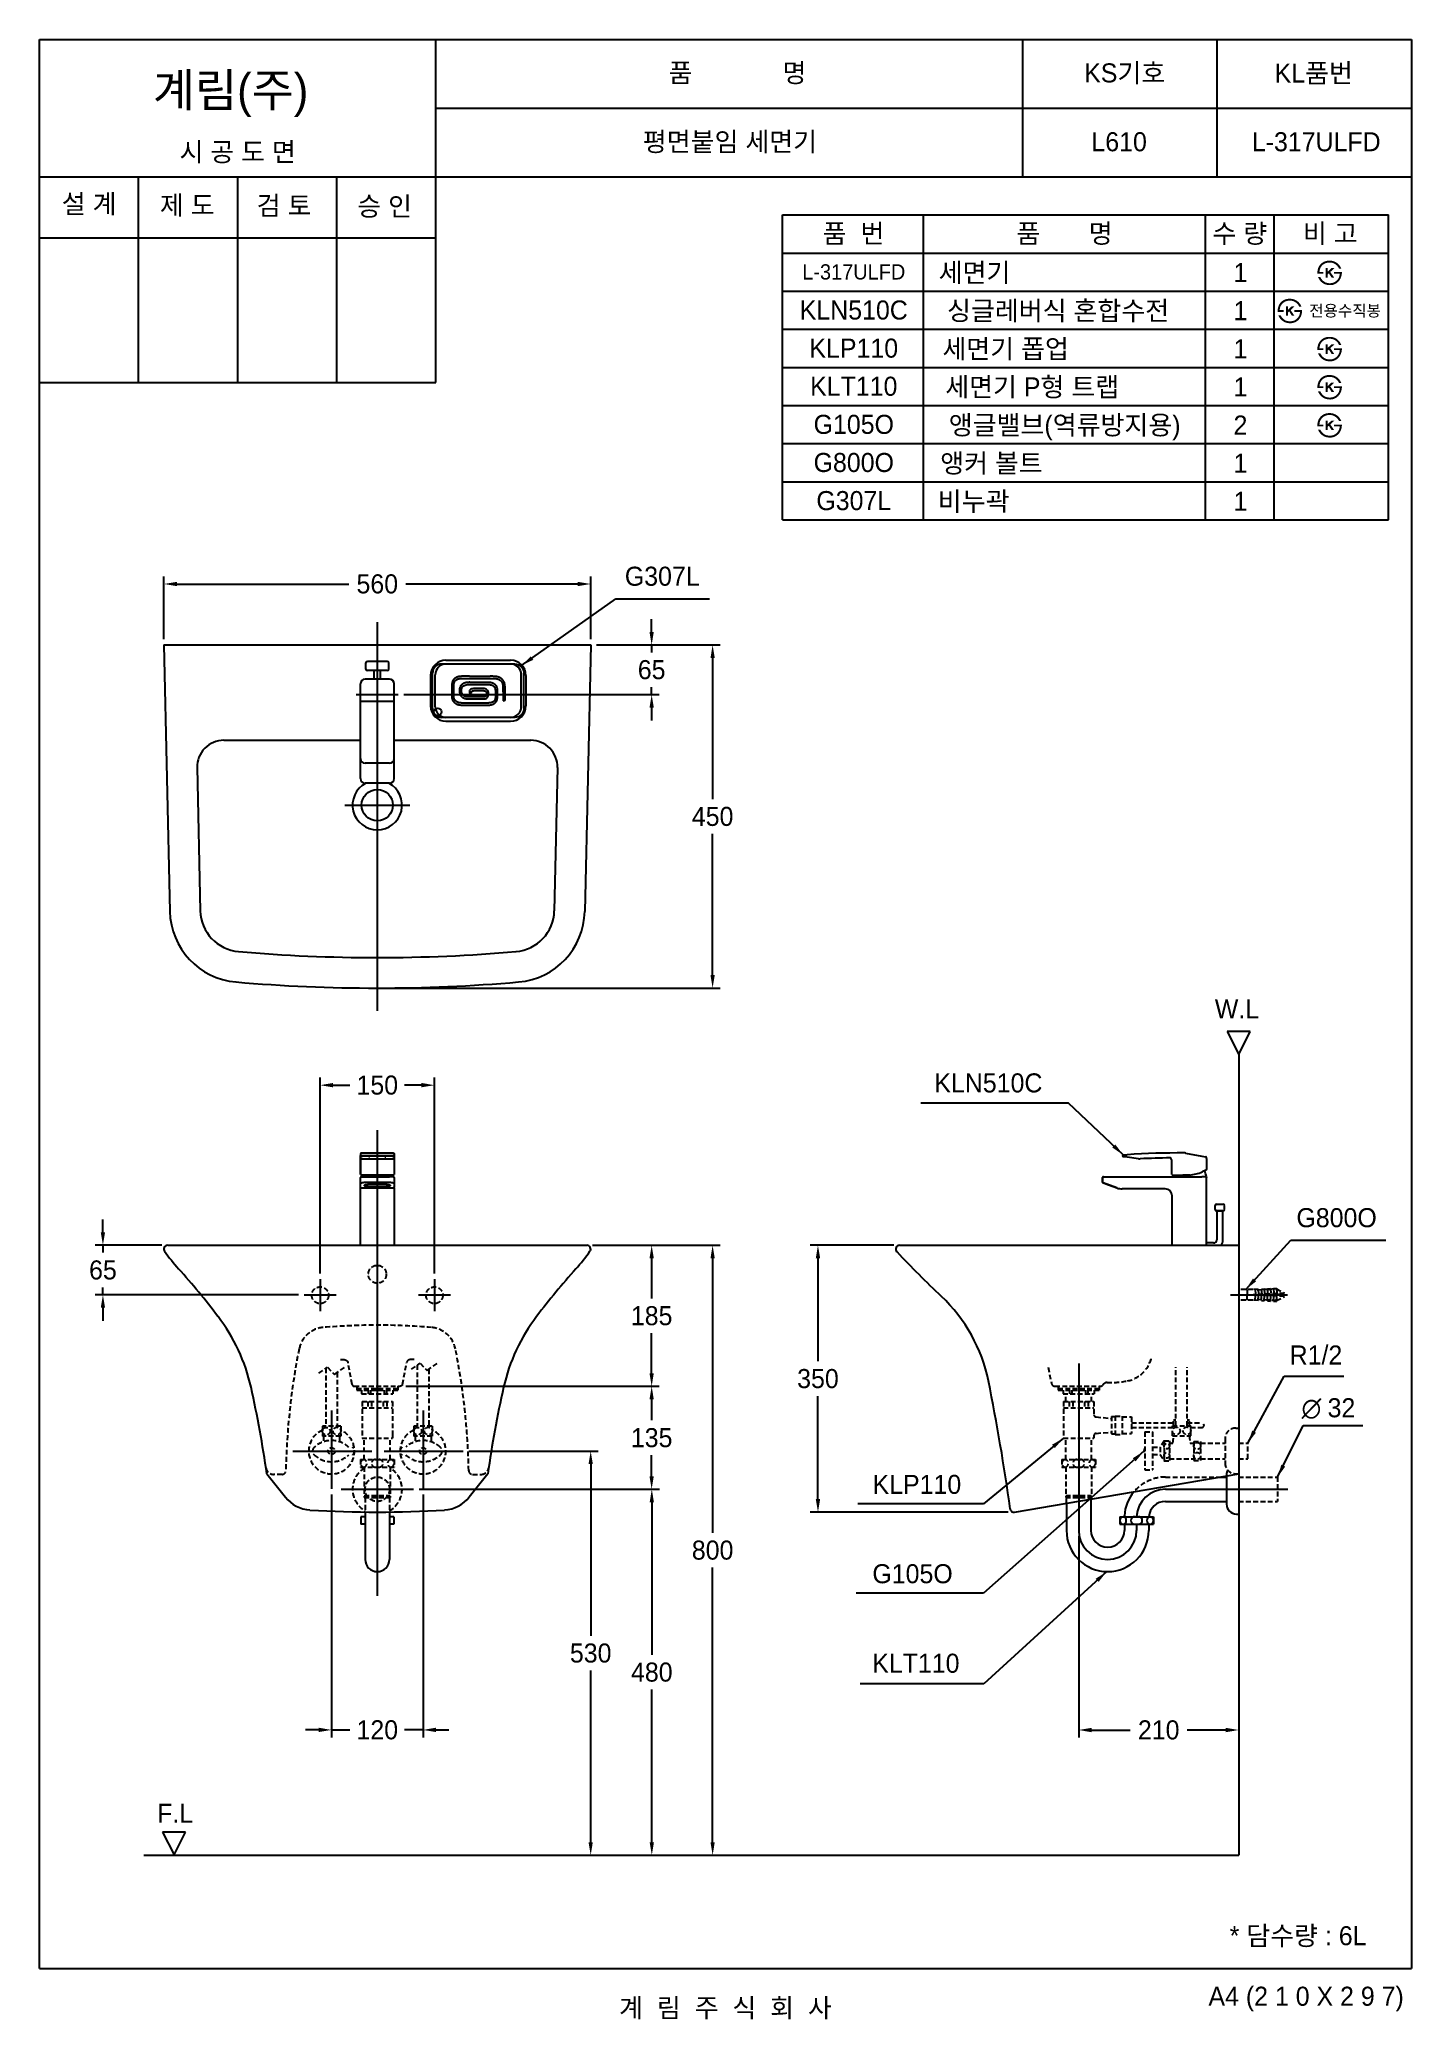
# Model space of a CAD drawing. Header units: millimetres. Extents: x 3125 to 4925, y -2867 to -270.
import ezdxf
from ezdxf.enums import TextEntityAlignment as Align
from ezdxf.lldxf.tags import DXFTag

# ---------------------------------------------------------------- set-up
doc = ezdxf.new("R2010")
doc.units = ezdxf.units.MM
doc.header["$MEASUREMENT"] = 0
doc.linetypes.add('DASHED2', pattern=[9.525, 6.35, -3.175])
doc.layers.get('Defpoints').update_dxf_attribs({"color": 1})
for name, color, linetype in [('TEXT', 7, 'Continuous'), ('내부선 및 부속', 4, 'Continuous'), ('도각라인', 255, 'Continuous'), ('외형선', 3, 'Continuous'), ('점선', 6, 'DASHED2'), ('중심선', 1, 'DASHED'), ('치수선', 7, 'Continuous')]:
    doc.layers.add(name, color=color, linetype=linetype)
doc.styles.add('140911', font='HBATANG.TTF')
doc.styles.add('____', font='')
doc.styles.add('타이틀', font='H2GTRM.TTF', dxfattribs={"height": 25})
doc.styles.get('____').set_extended_font_data('굴림')
tags = doc.linetypes.add('DASHDOT', pattern=[70, 31, -13, 13, -13]).pattern_tags.tags
tags[10:11] = [DXFTag(74, 4), DXFTag(75, 0), DXFTag(340, '0'), DXFTag(46, 0.0), DXFTag(50, 0.0), DXFTag(44, 0.0), DXFTag(45, 0.0)]
tags[8:9] = [DXFTag(74, 4), DXFTag(75, 0), DXFTag(340, '0'), DXFTag(46, 0.0), DXFTag(50, 0.0), DXFTag(44, 0.0), DXFTag(45, 0.0)]
tags[6:7] = [DXFTag(74, 4), DXFTag(75, 0), DXFTag(340, '0'), DXFTag(46, 0.0), DXFTag(50, 0.0), DXFTag(44, 0.0), DXFTag(45, 0.0)]
tags[4:5] = [DXFTag(74, 4), DXFTag(75, 0), DXFTag(340, '0'), DXFTag(46, 0.0), DXFTag(50, 0.0), DXFTag(44, 0.0), DXFTag(45, 0.0)]
tags = doc.linetypes.add('DASHED', pattern=[25.72, 12.86, -12.86]).pattern_tags.tags
tags[6:7] = [DXFTag(74, 4), DXFTag(75, 0), DXFTag(340, '0'), DXFTag(46, 0.0), DXFTag(50, 0.0), DXFTag(44, 0.0), DXFTag(45, 0.0)]
tags[4:5] = [DXFTag(74, 4), DXFTag(75, 0), DXFTag(340, '0'), DXFTag(46, 0.0), DXFTag(50, 0.0), DXFTag(44, 0.0), DXFTag(45, 0.0)]
doc.dimstyles.new('MSADIM', dxfattribs={"dimtxt": 33, "dimasz": 17, "dimexe": 10, "dimexo": 7.5, "dimgap": 10, "dimtad": 0, "dimtih": 1, "dimtoh": 1, "dimdec": 0, "dimzin": 1, "dimdsep": 46, "dimtxsty": '____', "dimcen": 11.25, "dimadec": 0, "dimazin": 0, "dimtfac": 1, "dimtdec": 0, "dimtix": 1, "dimtmove": 0, "dimatfit": 3, "dimfxl": 0, "dimtolj": 1, "dimtzin": 1, "dimarcsym": 0})

msp = doc.modelspace()

# ---------------------------------------------------------------- texts
at = {"layer": 'TEXT', "style": '타이틀'}
msp.add_text('계림(주)', height=44, dxfattribs=at).set_placement((3273.5, -358.6))
for s, height, p in [('품             명', 25, (4040.5, -313.9)), ('KS기호', 25, (4548.6, -314)), ('KL품번', 25, (4796.6, -314.2)), ('평면붙임 세면기', 25, (4030.6, -404.3)), ('시 공 도 면', 25, (3384.7, -417.6)), ('L610', 25, (4541.3, -404.3)), ('L-317ULFD', 25, (4799.9, -404.3)), ('설 계', 25, (3189.8, -485.7)), ('제 도', 25, (3318.5, -487.5)), ('검 토', 25, (3445.6, -488)), ('승 인', 25, (3577.5, -488.9)), ('품  번', 25, (4192.7, -524.6)), ('품       명', 25, (4469.6, -524.6)), ('수 량', 25, (4699.6, -524.6)), ('비 고', 25, (4818.4, -524.6)), ('L-317ULFD', 20, (4193.1, -575)), ('세면기', 25, (4351.5, -575.9)), ('1', 25, (4700.5, -575.9)), ('KLN510C', 25, (4193.1, -625)), ('싱글레버식 혼합수전', 25, (4461.2, -625.9)), ('1', 25, (4700.5, -625.9)), ('전용수직봉', 15, (4837.8, -625.9)), ('KLP110', 25, (4193.1, -675)), ('세면기 폽업', 25, (4392.4, -675.9)), ('1', 25, (4700.5, -675.9)), ('KLT110', 25, (4193.1, -725)), ('세면기 P형 트랩', 25, (4427.2, -725.9)), ('1', 25, (4700.5, -725.9)), ('G105O', 25, (4193.1, -775)), ('앵글밸브(역류방지용)', 25, (4469.8, -775.9)), ('2', 25, (4700.5, -775.9)), ('G800O', 25, (4193.1, -825)), ('앵커 볼트', 25, (4373.8, -825.9)), ('1', 25, (4700.5, -825.9)), ('G307L', 25, (4193.1, -875)), ('비누곽', 25, (4350.4, -875.9)), ('1', 25, (4700.5, -875.9)), ('* 담수량 : 6L', 25, (4776.1, -2757.4)), ('계  림  주  식  회  사', 25, (4024.8, -2852))]:
    msp.add_text(s, height=height, dxfattribs=at).set_placement(p, align=Align.MIDDLE_CENTER)
for s, p in [('W.L', (4695.9, -1541.6)), ('F.L', (3302.7, -2596.8))]:
    msp.add_text(s, height=25, dxfattribs=at).set_placement(p, align=Align.MIDDLE)
msp.add_text('A4 (2 1 0 X 2 9 7)', height=25, dxfattribs=at).set_placement((4914.8, -2836.8), align=Align.MIDDLE_RIGHT)
at = {"layer": 'TEXT', "char_height": 25, "width": 380.447, "attachment_point": 1, "line_spacing_factor": 0.963855, "style": '타이틀'}
for s, insert in [('\\A1;G307L', (3892.7, -961.7)), ('\\A1;KLN510C', (4298.8, -1626.3)), ('\\A1;G800O', (4773.9, -1803.1)), ('\\A1;KLP110', (4217.7, -2152.9)), ('\\A1;G105O', (4217.5, -2270.1)), ('\\A1;KLT110', (4217.3, -2387.5))]:
    msp.add_mtext(s, dxfattribs=dict(at, insert=insert))
at = {"layer": '치수선'}
for s, style, p in [('∅', '140911', (4780.6, -2078)), ('32', '타이틀', (4814.8, -2077.4))]:
    msp.add_text(s, height=25, dxfattribs=dict(at, style=style)).set_placement(p)
at = {"layer": '치수선', "linetype": 'Continuous', "insert": (4765, -1983.2), "char_height": 25, "width": 380.447, "attachment_point": 1, "line_spacing_factor": 0.963855, "style": '타이틀'}
msp.add_mtext('\\A1;R1/2', dxfattribs=at)

# ---------------------------------------------------------------- blocks, each defined once
blk = doc.blocks.new('*D1')
at = {"layer": 'Defpoints', "color": 0, "linetype": 'Continuous'}
for p in [(3847.9, -1064.4), (3595.4, -1129.4), (3927.9, -1129.4)]:
    blk.add_point(p, dxfattribs=at)
at = {"layer": '치수선', "color": 0, "linetype": 'Continuous', "lineweight": -2}
for p, q in [((3927.9, -1047.4), (3927.9, -1030.4)), ((3855.4, -1064.4), (3937.9, -1064.4)), ((3927.9, -1064.4), (3927.9, -1074.1)), ((3602.9, -1129.4), (3937.9, -1129.4)), ((3927.9, -1129.4), (3927.9, -1119.7)), ((3927.9, -1146.4), (3927.9, -1163.4))]:
    blk.add_line(p, q, dxfattribs=at)
at = {"layer": '치수선', "color": 0, "linetype": 'Continuous'}
for points in [[(3925.1, -1047.4), (3930.7, -1047.4), (3927.9, -1064.4)], [(3925.1, -1146.4), (3930.7, -1146.4), (3927.9, -1129.4)]]:
    blk.add_solid(points, dxfattribs=at)
at = {"layer": '치수선', "color": 0, "linetype": 'Continuous', "insert": (3927.9, -1096.9), "char_height": 25, "attachment_point": 5, "style": '____'}
blk.add_mtext('\\A1;65', dxfattribs=at)
blk = doc.blocks.new('*D2')
at = {"layer": 'Defpoints', "color": 0, "linetype": 'Continuous'}
for p in [(3847.9, -1064.4), (3567.9, -1514.4), (4007.9, -1514.4)]:
    blk.add_point(p, dxfattribs=at)
at = {"layer": '치수선', "color": 0, "linetype": 'Continuous', "lineweight": -2}
for p, q in [((3855.4, -1064.4), (4017.9, -1064.4)), ((4007.9, -1081.4), (4007.9, -1266.6)), ((4007.9, -1497.4), (4007.9, -1312.2)), ((3575.4, -1514.4), (4017.9, -1514.4))]:
    blk.add_line(p, q, dxfattribs=at)
at = {"layer": '치수선', "color": 0, "linetype": 'Continuous'}
for points in [[(4005.1, -1081.4), (4010.7, -1081.4), (4007.9, -1064.4)], [(4005.1, -1497.4), (4010.7, -1497.4), (4007.9, -1514.4)]]:
    blk.add_solid(points, dxfattribs=at)
at = {"layer": '치수선', "color": 0, "linetype": 'Continuous', "insert": (4007.9, -1289.4), "char_height": 25, "attachment_point": 5, "style": '____'}
blk.add_mtext('\\A1;450', dxfattribs=at)
blk = doc.blocks.new('*D3')
at = {"layer": 'Defpoints', "color": 0, "linetype": 'Continuous'}
for p in [(3847.9, -984.4), (3287.9, -1064.4), (3847.9, -1064.4)]:
    blk.add_point(p, dxfattribs=at)
at = {"layer": '치수선', "color": 0, "linetype": 'Continuous', "lineweight": -2}
for p, q in [((3287.9, -1056.9), (3287.9, -974.4)), ((3304.9, -984.4), (3530.5, -984.4)), ((3830.9, -984.4), (3605.3, -984.4)), ((3847.9, -1056.9), (3847.9, -974.4))]:
    blk.add_line(p, q, dxfattribs=at)
at = {"layer": '치수선', "color": 0, "linetype": 'Continuous'}
for points in [[(3304.9, -981.6), (3304.9, -987.2), (3287.9, -984.4)], [(3830.9, -981.6), (3830.9, -987.2), (3847.9, -984.4)]]:
    blk.add_solid(points, dxfattribs=at)
at = {"layer": '치수선', "color": 0, "linetype": 'Continuous', "insert": (3567.9, -984.4), "char_height": 25, "attachment_point": 5, "style": '____'}
blk.add_mtext('\\A1;560', dxfattribs=at)
blk = doc.blocks.new('*D4')
at = {"layer": 'Defpoints', "color": 0, "linetype": 'Continuous'}
for p in [(3642.9, -1641.8), (3492.9, -1896.3), (3642.9, -1896.3)]:
    blk.add_point(p, dxfattribs=at)
at = {"layer": '치수선', "color": 0, "linetype": 'Continuous', "lineweight": -2}
for p, q in [((3492.9, -1888.8), (3492.9, -1631.8)), ((3642.9, -1888.8), (3642.9, -1631.8)), ((3509.9, -1641.8), (3532, -1641.8)), ((3625.9, -1641.8), (3603.8, -1641.8))]:
    blk.add_line(p, q, dxfattribs=at)
at = {"layer": '치수선', "color": 0, "linetype": 'Continuous'}
for points in [[(3509.9, -1638.9), (3509.9, -1644.6), (3492.9, -1641.8)], [(3625.9, -1638.9), (3625.9, -1644.6), (3642.9, -1641.8)]]:
    blk.add_solid(points, dxfattribs=at)
at = {"layer": '치수선', "color": 0, "linetype": 'Continuous', "insert": (3567.9, -1641.8), "char_height": 25, "attachment_point": 5, "style": '____'}
blk.add_mtext('\\A1;150', dxfattribs=at)
blk = doc.blocks.new('*D5')
at = {"layer": 'Defpoints', "color": 0, "linetype": 'Continuous'}
for p in [(3292.9, -1851.8), (3207.9, -1916.8), (3471.9, -1916.8)]:
    blk.add_point(p, dxfattribs=at)
at = {"layer": '치수선', "color": 0, "linetype": 'Continuous', "lineweight": -2}
for p, q in [((3207.9, -1834.8), (3207.9, -1817.8)), ((3285.4, -1851.8), (3197.9, -1851.8)), ((3207.9, -1851.8), (3207.9, -1861.4)), ((3464.4, -1916.8), (3197.9, -1916.8)), ((3207.9, -1916.8), (3207.9, -1907.1)), ((3207.9, -1933.8), (3207.9, -1950.8))]:
    blk.add_line(p, q, dxfattribs=at)
at = {"layer": '치수선', "color": 0, "linetype": 'Continuous'}
for points in [[(3205.1, -1834.8), (3210.7, -1834.8), (3207.9, -1851.8)], [(3205.1, -1933.8), (3210.7, -1933.8), (3207.9, -1916.8)]]:
    blk.add_solid(points, dxfattribs=at)
at = {"layer": '치수선', "color": 0, "linetype": 'Continuous', "insert": (3207.9, -1884.3), "char_height": 25, "attachment_point": 5, "style": '____'}
blk.add_mtext('\\A1;65', dxfattribs=at)
blk = doc.blocks.new('*D6')
at = {"layer": 'Defpoints', "color": 0, "linetype": 'Continuous'}
for p in [(3842.9, -1851.8), (3597.9, -2036.8), (3927.9, -2036.8)]:
    blk.add_point(p, dxfattribs=at)
at = {"layer": '치수선', "color": 0, "linetype": 'Continuous', "lineweight": -2}
for p, q in [((3850.4, -1851.8), (3937.9, -1851.8)), ((3927.9, -1868.8), (3927.9, -1921.4)), ((3927.9, -2019.8), (3927.9, -1967.1)), ((3605.4, -2036.8), (3937.9, -2036.8))]:
    blk.add_line(p, q, dxfattribs=at)
at = {"layer": '치수선', "color": 0, "linetype": 'Continuous'}
for points in [[(3925.1, -1868.8), (3930.7, -1868.8), (3927.9, -1851.8)], [(3925.1, -2019.8), (3930.7, -2019.8), (3927.9, -2036.8)]]:
    blk.add_solid(points, dxfattribs=at)
at = {"layer": '치수선', "color": 0, "linetype": 'Continuous', "insert": (3927.9, -1944.3), "char_height": 25, "attachment_point": 5, "style": '____'}
blk.add_mtext('\\A1;185', dxfattribs=at)
blk = doc.blocks.new('*D7')
at = {"layer": 'Defpoints', "color": 0, "linetype": 'Continuous'}
for p in [(3597.9, -2036.8), (3615.4, -2171.8), (3927.9, -2171.8)]:
    blk.add_point(p, dxfattribs=at)
at = {"layer": '치수선', "color": 0, "linetype": 'Continuous', "lineweight": -2}
for p, q in [((3605.4, -2036.8), (3937.9, -2036.8)), ((3927.9, -2053.8), (3927.9, -2081.4)), ((3927.9, -2154.8), (3927.9, -2127.1)), ((3622.9, -2171.8), (3937.9, -2171.8))]:
    blk.add_line(p, q, dxfattribs=at)
at = {"layer": '치수선', "color": 0, "linetype": 'Continuous'}
for points in [[(3925.1, -2053.8), (3930.7, -2053.8), (3927.9, -2036.8)], [(3925.1, -2154.8), (3930.7, -2154.8), (3927.9, -2171.8)]]:
    blk.add_solid(points, dxfattribs=at)
at = {"layer": '치수선', "color": 0, "linetype": 'Continuous', "insert": (3927.9, -2104.3), "char_height": 25, "attachment_point": 5, "style": '____'}
blk.add_mtext('\\A1;135', dxfattribs=at)
blk = doc.blocks.new('*D8')
at = {"layer": 'Defpoints', "color": 0, "linetype": 'Continuous'}
for p in [(3615.4, -2171.8), (3794.8, -2651.8), (3928.1, -2651.8)]:
    blk.add_point(p, dxfattribs=at)
at = {"layer": '치수선', "color": 0, "linetype": 'Continuous', "lineweight": -2}
for p, q in [((3622.9, -2171.8), (3938.1, -2171.8)), ((3928.1, -2188.8), (3928.1, -2388.9)), ((3928.1, -2634.8), (3928.1, -2434.6)), ((3802.3, -2651.8), (3938.1, -2651.8))]:
    blk.add_line(p, q, dxfattribs=at)
at = {"layer": '치수선', "color": 0, "linetype": 'Continuous'}
for points in [[(3925.3, -2188.8), (3930.9, -2188.8), (3928.1, -2171.8)], [(3925.3, -2634.8), (3930.9, -2634.8), (3928.1, -2651.8)]]:
    blk.add_solid(points, dxfattribs=at)
at = {"layer": '치수선', "color": 0, "linetype": 'Continuous', "insert": (3928.1, -2411.8), "char_height": 25, "attachment_point": 5, "style": '____'}
blk.add_mtext('\\A1;480', dxfattribs=at)
blk = doc.blocks.new('*D9')
at = {"layer": 'Defpoints', "color": 0, "linetype": 'Continuous'}
for p in [(3680.7, -2121.8), (3784.1, -2651.8), (3847.9, -2651.8)]:
    blk.add_point(p, dxfattribs=at)
at = {"layer": '치수선', "color": 0, "linetype": 'Continuous', "lineweight": -2}
for p, q in [((3688.2, -2121.8), (3857.9, -2121.8)), ((3847.9, -2138.8), (3847.9, -2363.9)), ((3847.9, -2634.8), (3847.9, -2409.6)), ((3791.6, -2651.8), (3857.9, -2651.8))]:
    blk.add_line(p, q, dxfattribs=at)
at = {"layer": '치수선', "color": 0, "linetype": 'Continuous'}
for points in [[(3845.1, -2138.8), (3850.7, -2138.8), (3847.9, -2121.8)], [(3845.1, -2634.8), (3850.7, -2634.8), (3847.9, -2651.8)]]:
    blk.add_solid(points, dxfattribs=at)
at = {"layer": '치수선', "color": 0, "linetype": 'Continuous', "insert": (3847.9, -2386.8), "char_height": 25, "attachment_point": 5, "style": '____'}
blk.add_mtext('\\A1;530', dxfattribs=at)
blk = doc.blocks.new('*D10')
at = {"layer": 'Defpoints', "color": 0, "linetype": 'Continuous'}
for p in [(3842.9, -1851.8), (3980, -2651.8), (4007.9, -2651.8)]:
    blk.add_point(p, dxfattribs=at)
at = {"layer": '치수선', "color": 0, "linetype": 'Continuous', "lineweight": -2}
for p, q in [((3850.4, -1851.8), (4017.9, -1851.8)), ((4007.9, -1868.8), (4007.9, -2228.9)), ((4007.9, -2634.8), (4007.9, -2274.6)), ((3987.5, -2651.8), (4017.9, -2651.8))]:
    blk.add_line(p, q, dxfattribs=at)
at = {"layer": '치수선', "color": 0, "linetype": 'Continuous'}
for points in [[(4005.1, -1868.8), (4010.7, -1868.8), (4007.9, -1851.8)], [(4005.1, -2634.8), (4010.7, -2634.8), (4007.9, -2651.8)]]:
    blk.add_solid(points, dxfattribs=at)
at = {"layer": '치수선', "color": 0, "linetype": 'Continuous', "insert": (4007.9, -2251.8), "char_height": 25, "attachment_point": 5, "style": '____'}
blk.add_mtext('\\A1;800', dxfattribs=at)
blk = doc.blocks.new('*D11')
at = {"layer": 'Defpoints', "color": 0, "linetype": 'Continuous'}
for p in [(3507.9, -2171.4), (3627.9, -2171.4), (3627.9, -2487.5)]:
    blk.add_point(p, dxfattribs=at)
at = {"layer": '치수선', "color": 0, "linetype": 'Continuous', "lineweight": -2}
for p, q in [((3507.9, -2178.9), (3507.9, -2497.5)), ((3627.9, -2178.9), (3627.9, -2497.5)), ((3490.9, -2487.5), (3473.9, -2487.5)), ((3507.9, -2487.5), (3532, -2487.5)), ((3627.9, -2487.5), (3603.8, -2487.5)), ((3644.9, -2487.5), (3661.9, -2487.5))]:
    blk.add_line(p, q, dxfattribs=at)
at = {"layer": '치수선', "color": 0, "linetype": 'Continuous'}
for points in [[(3490.9, -2484.6), (3490.9, -2490.3), (3507.9, -2487.5)], [(3644.9, -2484.6), (3644.9, -2490.3), (3627.9, -2487.5)]]:
    blk.add_solid(points, dxfattribs=at)
at = {"layer": '치수선', "color": 0, "linetype": 'Continuous', "insert": (3567.9, -2487.5), "char_height": 25, "attachment_point": 5, "style": '____'}
blk.add_mtext('\\A1;120', dxfattribs=at)
blk = doc.blocks.new('*D12')
at = {"layer": 'Defpoints', "color": 0, "linetype": 'Continuous'}
for p in [(4698.2, -2204.3), (4488.2, -2225.8), (4488.2, -2487.6)]:
    blk.add_point(p, dxfattribs=at)
at = {"layer": '치수선', "color": 0, "linetype": 'Continuous', "lineweight": -2}
for p, q in [((4488.2, -2233.3), (4488.2, -2497.6)), ((4698.2, -2211.8), (4698.2, -2497.6)), ((4505.2, -2487.6), (4555.9, -2487.6)), ((4681.2, -2487.6), (4630.5, -2487.6))]:
    blk.add_line(p, q, dxfattribs=at)
at = {"layer": '치수선', "color": 0, "linetype": 'Continuous'}
for points in [[(4505.2, -2484.8), (4505.2, -2490.5), (4488.2, -2487.6)], [(4681.2, -2484.8), (4681.2, -2490.5), (4698.2, -2487.6)]]:
    blk.add_solid(points, dxfattribs=at)
at = {"layer": '치수선', "color": 0, "linetype": 'Continuous', "insert": (4593.2, -2487.6), "char_height": 25, "attachment_point": 5, "style": '____'}
blk.add_mtext('\\A1;210', dxfattribs=at)
blk = doc.blocks.new('*D13')
at = {"layer": 'Defpoints', "color": 0, "linetype": 'Continuous'}
for p in [(4253.2, -1851.8), (4146.1, -2201.8), (4403.2, -2201.8)]:
    blk.add_point(p, dxfattribs=at)
at = {"layer": '치수선', "color": 0, "linetype": 'Continuous', "lineweight": -2}
for p, q in [((4245.7, -1851.8), (4136.1, -1851.8)), ((4146.1, -1868.8), (4146.1, -2003.9)), ((4146.1, -2184.8), (4146.1, -2049.6)), ((4395.7, -2201.8), (4136.1, -2201.8))]:
    blk.add_line(p, q, dxfattribs=at)
at = {"layer": '치수선', "color": 0, "linetype": 'Continuous'}
for points in [[(4143.3, -1868.8), (4149, -1868.8), (4146.1, -1851.8)], [(4143.3, -2184.8), (4149, -2184.8), (4146.1, -2201.8)]]:
    blk.add_solid(points, dxfattribs=at)
at = {"layer": '치수선', "color": 0, "linetype": 'Continuous', "insert": (4146.1, -2026.8), "char_height": 25, "attachment_point": 5, "style": '____'}
blk.add_mtext('\\A1;350', dxfattribs=at)

# ---------------------------------------------------------------- dimensions: what is measured, and where the dimension line sits
at = {"layer": '치수선', "linetype": 'Continuous'}
for base, p1, p2, picture, middle in [((3847.9, -984.4), (3287.9, -1064.4), (3847.9, -1064.4), '*D3', (3567.9, -984.4)), ((3642.9, -1641.8), (3492.9, -1896.3), (3642.9, -1896.3), '*D4', (3567.9, -1641.8)), ((3627.9, -2487.5), (3507.9, -2171.4), (3627.9, -2171.4), '*D11', (3567.9, -2487.5)), ((4488.2, -2487.6), (4698.2, -2204.3), (4488.2, -2225.8), '*D12', (4593.2, -2487.6))]:
    dim = msp.add_linear_dim(base=base, p1=p1, p2=p2, dimstyle='MSADIM', override={"dimtxt": 25}, dxfattribs=at)
    dim.commit()
    dim.dimension.update_dxf_attribs({"geometry": picture, "text_midpoint": middle})
for base, p1, p2, picture, middle in [((3927.9, -1129.4), (3847.9, -1064.4), (3595.4, -1129.4), '*D1', (3927.9, -1096.9)), ((4007.9, -1514.4), (3847.9, -1064.4), (3567.9, -1514.4), '*D2', (4007.9, -1289.4)), ((3207.9, -1916.8), (3292.9, -1851.8), (3471.9, -1916.8), '*D5', (3207.9, -1884.3)), ((3927.9, -2036.8), (3842.9, -1851.8), (3597.9, -2036.8), '*D6', (3927.9, -1944.3)), ((4007.9, -2651.8), (3842.9, -1851.8), (3980, -2651.8), '*D10', (4007.9, -2251.8)), ((4146.1, -2201.8), (4253.2, -1851.8), (4403.2, -2201.8), '*D13', (4146.1, -2026.8)), ((3927.9, -2171.8), (3597.9, -2036.8), (3615.4, -2171.8), '*D7', (3927.9, -2104.3)), ((3847.9, -2651.8), (3680.7, -2121.8), (3784.1, -2651.8), '*D9', (3847.9, -2386.8)), ((3928.1, -2651.8), (3615.4, -2171.8), (3794.8, -2651.8), '*D8', (3928.1, -2411.8))]:
    dim = msp.add_linear_dim(base=base, p1=p1, p2=p2, angle=90, dimstyle='MSADIM', override={"dimtxt": 25}, dxfattribs=at)
    dim.commit()
    dim.dimension.update_dxf_attribs({"geometry": picture, "text_midpoint": middle})

# ---------------------------------------------------------------- hatches: boundary and pattern name
at = {"layer": 'TEXT'}
for points in [[(4801.4, -577.5), (4801.4, -577.1), (4801.3, -576.7), (4801.3, -576.3), (4801.3, -575.9), (4801.4, -575.5), (4801.4, -575.1), (4801.4, -574.7), (4801.5, -574.3), (4801.5, -573.9), (4801.6, -573.5), (4801.6, -573.1), (4801.7, -572.7), (4801.8, -572.3), (4801.9, -571.9), (4802, -571.6), (4802.1, -571.2), (4802.2, -570.8), (4802.3, -570.4), (4802.5, -570), (4802.6, -569.7), (4802.8, -569.3), (4802.9, -568.9), (4803.1, -568.6), (4803.3, -568.2), (4803.5, -567.9), (4803.7, -567.6), (4803.9, -567.2), (4804.1, -566.9), (4804.3, -566.6), (4804.5, -566.3), (4804.8, -566), (4805.3, -565.4), (4805.5, -565.1), (4805.8, -564.8), (4806.1, -564.5), (4806.4, -564.2), (4806.7, -563.9), (4807, -563.7), (4807.3, -563.4), (4807.6, -563.2), (4807.9, -563), (4808.3, -562.7), (4808.6, -562.5), (4809, -562.3), (4809.3, -562.1), (4809.7, -561.9), (4810, -561.7), (4810.4, -561.6), (4810.9, -561.4), (4811.3, -561.2), (4811.7, -561.1), (4812.1, -561), (4812.5, -560.8), (4813, -560.7), (4813.4, -560.6), (4813.9, -560.5), (4814.3, -560.4), (4814.8, -560.4), (4815.3, -560.3), (4815.8, -560.3), (4816.2, -560.2), (4816.7, -560.2), (4817.2, -560.2), (4818, -560.2), (4818.4, -560.3), (4818.7, -560.3), (4819.1, -560.3), (4819.5, -560.4), (4819.8, -560.4), (4820.2, -560.5), (4820.5, -560.5), (4820.9, -560.6), (4821.2, -560.6), (4821.6, -560.7), (4821.9, -560.8), (4822.2, -560.9), (4822.6, -561), (4822.9, -561.1), (4823.2, -561.2), (4823.5, -561.3), (4823.8, -561.4), (4824.1, -561.6), (4824.5, -561.7), (4824.8, -561.9), (4825.1, -562), (4825.4, -562.2), (4825.6, -562.3), (4825.9, -562.5), (4826.2, -562.7), (4826.5, -562.8), (4826.8, -563), (4827, -563.2), (4827.3, -563.4), (4827.6, -563.6), (4828, -564), (4828.4, -564.3), (4828.8, -564.7), (4829.2, -565.1), (4829.6, -565.5), (4829.9, -565.9), (4830.3, -566.3), (4830.6, -566.8), (4830.9, -567.2), (4831.2, -567.7), (4831.5, -568.2), (4831.8, -568.7), (4832.1, -569.2), (4832.3, -569.7), (4832.6, -570.2), (4832.8, -570.8), (4832.8, -570.8), (4829.7, -570.8), (4829.7, -570.8), (4829.6, -570.6), (4829.6, -570.4), (4829.5, -570.3), (4829.4, -570.1), (4829.3, -569.9), (4829.3, -569.7), (4829.2, -569.6), (4829.1, -569.4), (4829, -569.2), (4828.9, -569.1), (4828.8, -568.9), (4828.7, -568.7), (4828.6, -568.6), (4828.5, -568.4), (4828.4, -568.2), (4828.3, -568.1), (4828.1, -567.9), (4828, -567.8), (4827.7, -567.4), (4827.5, -567.1), (4827.2, -566.8), (4826.9, -566.5), (4826.5, -566.2), (4826.2, -565.9), (4825.8, -565.6), (4825.6, -565.4), (4825.4, -565.3), (4825.1, -565.1), (4824.9, -564.9), (4824.7, -564.8), (4824.4, -564.6), (4824.2, -564.5), (4823.9, -564.3), (4823.7, -564.2), (4823.4, -564.1), (4823.2, -564), (4822.9, -563.8), (4822.7, -563.7), (4822.4, -563.6), (4822.2, -563.5), (4821.9, -563.4), (4821.6, -563.3), (4821.4, -563.3), (4821.1, -563.2), (4820.8, -563.1), (4820.6, -563.1), (4820.3, -563), (4820, -562.9), (4819.8, -562.9), (4819.5, -562.9), (4819.2, -562.8), (4818.9, -562.8), (4818.6, -562.8), (4818.4, -562.7), (4818.1, -562.7), (4817.8, -562.7), (4817.5, -562.7), (4817.1, -562.7), (4816.8, -562.7), (4816.5, -562.7), (4816.1, -562.8), (4815.8, -562.8), (4815.5, -562.8), (4815.1, -562.9), (4814.8, -562.9), (4814.5, -563), (4814.2, -563), (4813.9, -563.1), (4813.6, -563.2), (4813.3, -563.3), (4813, -563.4), (4812.7, -563.4), (4812.4, -563.5), (4812.1, -563.7), (4811.8, -563.8), (4811.5, -563.9), (4811.2, -564), (4811, -564.2), (4810.7, -564.3), (4810.4, -564.4), (4810.2, -564.6), (4809.9, -564.8), (4809.7, -564.9), (4809.4, -565.1), (4809.2, -565.3), (4808.9, -565.5), (4808.7, -565.6), (4808.4, -565.8), (4808.2, -566.1), (4808, -566.3), (4807.8, -566.5), (4807.5, -566.7), (4807.3, -566.9), (4807.1, -567.2), (4806.9, -567.4), (4806.7, -567.7), (4806.5, -567.9), (4806.4, -568.2), (4806.2, -568.4), (4806, -568.7), (4805.9, -569), (4805.7, -569.2), (4805.6, -569.5), (4805.4, -569.8), (4805.3, -570.1), (4805.2, -570.3), (4805.1, -570.6), (4804.9, -570.9), (4804.8, -571.2), (4804.7, -571.5), (4804.7, -571.8), (4804.6, -572.2), (4804.5, -572.5), (4804.4, -572.8), (4804.4, -573.1), (4804.3, -573.5), (4804.3, -573.8), (4804.2, -574.1), (4804.2, -574.5), (4804.1, -574.8), (4804.1, -575.2), (4804.1, -575.2), (4809.3, -575.2), (4809.3, -575.2), (4809.3, -575.2), (4809.3, -577.5), (4809.3, -577.5), (4809.3, -577.5), (4801.4, -577.5)], [(4815.1, -574.5), (4819.9, -570.1), (4823.8, -570.1), (4818.4, -575.1), (4823.5, -582.6), (4820.1, -582.6), (4816.5, -576.9), (4815.1, -578.1), (4815.1, -582.6), (4812.2, -582.6), (4812.2, -570), (4815.1, -570)], [(4833.5, -575.2), (4833.5, -575.6), (4833.5, -576), (4833.5, -576.5), (4833.5, -576.9), (4833.5, -577.3), (4833.4, -577.8), (4833.4, -578.2), (4833.3, -578.6), (4833.2, -579), (4833.2, -579.5), (4833.1, -579.9), (4833, -580.3), (4832.9, -580.7), (4832.8, -581.1), (4832.6, -581.5), (4832.5, -581.9), (4832.4, -582.3), (4832.2, -582.7), (4832, -583), (4831.9, -583.4), (4831.7, -583.8), (4831.5, -584.1), (4831.3, -584.5), (4831.2, -584.8), (4830.9, -585.2), (4830.7, -585.5), (4830.5, -585.8), (4830.3, -586.1), (4830.1, -586.5), (4829.8, -586.8), (4829.6, -587.1), (4829.3, -587.4), (4829, -587.7), (4828.8, -588), (4828.5, -588.2), (4828.2, -588.5), (4827.9, -588.8), (4827.6, -589), (4827.3, -589.2), (4827, -589.5), (4826.7, -589.7), (4826.4, -589.9), (4826, -590.1), (4825.7, -590.3), (4825.4, -590.5), (4825, -590.7), (4824.7, -590.9), (4824.3, -591), (4824, -591.2), (4823.6, -591.3), (4823.2, -591.5), (4822.8, -591.6), (4822.5, -591.7), (4822.1, -591.9), (4821.7, -592), (4821.3, -592), (4820.9, -592.1), (4820.5, -592.2), (4820.1, -592.2), (4819.7, -592.3), (4819.3, -592.3), (4818.9, -592.4), (4818.5, -592.4), (4818.1, -592.4), (4817.4, -592.4), (4816.8, -592.3), (4816.1, -592.3), (4815.5, -592.2), (4814.9, -592.1), (4814.6, -592.1), (4814.3, -592), (4814, -592), (4813.7, -591.9), (4813.4, -591.8), (4813.1, -591.8), (4812.8, -591.7), (4812.5, -591.6), (4812.2, -591.5), (4811.9, -591.4), (4811.6, -591.3), (4811.3, -591.2), (4811.1, -591.1), (4810.8, -591), (4810.5, -590.8), (4810.3, -590.7), (4810, -590.6), (4809.7, -590.4), (4809.5, -590.3), (4809.2, -590.1), (4808.9, -590), (4808.4, -589.6), (4808.2, -589.5), (4807.9, -589.3), (4807.6, -589.1), (4807.4, -588.9), (4807.1, -588.7), (4806.9, -588.5), (4806.7, -588.3), (4806.4, -588.1), (4806.2, -587.9), (4806, -587.6), (4805.8, -587.4), (4805.5, -587.2), (4805.3, -586.9), (4805.1, -586.7), (4804.9, -586.4), (4804.7, -586.2), (4804.5, -585.9), (4804.3, -585.7), (4804.2, -585.4), (4804, -585.1), (4803.8, -584.9), (4803.6, -584.6), (4803.5, -584.3), (4803.3, -584), (4803.1, -583.7), (4803, -583.4), (4802.8, -583.1), (4802.5, -582.5), (4802.3, -581.8), (4802.3, -581.8), (4805.2, -581.8), (4805.2, -581.8), (4805.5, -582.2), (4805.7, -582.7), (4805.9, -583.1), (4806.2, -583.5), (4806.4, -583.8), (4806.7, -584.2), (4806.9, -584.6), (4807.2, -584.9), (4807.5, -585.2), (4807.7, -585.6), (4808, -585.9), (4808.3, -586.2), (4808.6, -586.4), (4808.9, -586.7), (4809.2, -587), (4809.5, -587.2), (4809.7, -587.4), (4810, -587.6), (4810.2, -587.7), (4810.4, -587.9), (4810.7, -588), (4810.9, -588.2), (4811.1, -588.3), (4811.4, -588.4), (4811.6, -588.6), (4811.9, -588.7), (4812.1, -588.8), (4812.4, -588.9), (4812.7, -589), (4812.9, -589.1), (4813.2, -589.2), (4813.5, -589.3), (4813.7, -589.3), (4814, -589.4), (4814.3, -589.5), (4814.6, -589.5), (4814.8, -589.6), (4815.1, -589.6), (4815.4, -589.7), (4815.7, -589.7), (4816, -589.7), (4816.3, -589.8), (4816.6, -589.8), (4816.9, -589.8), (4817.2, -589.8), (4817.5, -589.8), (4817.8, -589.8), (4818.7, -589.8), (4818.9, -589.8), (4819.2, -589.7), (4819.5, -589.7), (4819.7, -589.7), (4820, -589.6), (4820.3, -589.6), (4820.5, -589.6), (4820.8, -589.5), (4821.1, -589.4), (4821.3, -589.4), (4821.6, -589.3), (4821.8, -589.2), (4822.1, -589.2), (4822.3, -589.1), (4822.6, -589), (4822.8, -588.9), (4823.1, -588.8), (4823.3, -588.7), (4823.5, -588.5), (4823.8, -588.4), (4824, -588.3), (4824.3, -588.2), (4824.5, -588), (4824.7, -587.9), (4825, -587.7), (4825.2, -587.6), (4825.4, -587.4), (4825.6, -587.3), (4825.9, -587.1), (4826.1, -586.9), (4826.4, -586.7), (4826.6, -586.5), (4826.8, -586.3), (4827.1, -586), (4827.3, -585.8), (4827.5, -585.6), (4827.7, -585.3), (4827.9, -585.1), (4828.1, -584.8), (4828.3, -584.5), (4828.5, -584.3), (4828.7, -584), (4828.9, -583.7), (4829, -583.4), (4829.2, -583.2), (4829.3, -582.9), (4829.5, -582.6), (4829.6, -582.3), (4829.7, -582), (4829.9, -581.7), (4830, -581.3), (4830.1, -581), (4830.2, -580.7), (4830.3, -580.4), (4830.4, -580), (4830.4, -579.7), (4830.5, -579.3), (4830.6, -579), (4830.6, -578.6), (4830.7, -578.3), (4830.7, -577.9), (4830.7, -577.5), (4830.7, -577.5), (4823.3, -577.5), (4823.3, -577.5), (4823.3, -577.5), (4823.3, -575.2), (4823.3, -575.2), (4823.3, -575.2), (4833.5, -575.2)], [(4749.3, -627.5), (4749.2, -627.1), (4749.2, -626.7), (4749.2, -626.3), (4749.2, -625.9), (4749.2, -625.5), (4749.3, -625.1), (4749.3, -624.7), (4749.3, -624.3), (4749.4, -623.9), (4749.4, -623.5), (4749.5, -623.1), (4749.6, -622.7), (4749.7, -622.3), (4749.8, -621.9), (4749.9, -621.6), (4750, -621.2), (4750.1, -620.8), (4750.2, -620.4), (4750.4, -620), (4750.5, -619.7), (4750.7, -619.3), (4750.8, -618.9), (4751, -618.6), (4751.2, -618.2), (4751.4, -617.9), (4751.5, -617.6), (4751.7, -617.2), (4752, -616.9), (4752.2, -616.6), (4752.4, -616.3), (4752.6, -616), (4753.2, -615.4), (4753.4, -615.1), (4753.7, -614.8), (4754, -614.5), (4754.3, -614.2), (4754.6, -613.9), (4754.9, -613.7), (4755.2, -613.4), (4755.5, -613.2), (4755.8, -613), (4756.2, -612.7), (4756.5, -612.5), (4756.8, -612.3), (4757.2, -612.1), (4757.6, -611.9), (4757.9, -611.7), (4758.3, -611.6), (4758.7, -611.4), (4759.1, -611.2), (4759.6, -611.1), (4760, -611), (4760.4, -610.8), (4760.9, -610.7), (4761.3, -610.6), (4761.8, -610.5), (4762.2, -610.4), (4762.7, -610.4), (4763.2, -610.3), (4763.6, -610.3), (4764.1, -610.2), (4764.6, -610.2), (4765.1, -610.2), (4765.9, -610.2), (4766.2, -610.3), (4766.6, -610.3), (4767, -610.3), (4767.3, -610.4), (4767.7, -610.4), (4768, -610.5), (4768.4, -610.5), (4768.7, -610.6), (4769.1, -610.6), (4769.4, -610.7), (4769.8, -610.8), (4770.1, -610.9), (4770.4, -611), (4770.8, -611.1), (4771.1, -611.2), (4771.4, -611.3), (4771.7, -611.4), (4772, -611.6), (4772.3, -611.7), (4772.6, -611.9), (4772.9, -612), (4773.2, -612.2), (4773.5, -612.3), (4773.8, -612.5), (4774.1, -612.7), (4774.4, -612.8), (4774.6, -613), (4774.9, -613.2), (4775.2, -613.4), (4775.5, -613.6), (4775.9, -614), (4776.3, -614.3), (4776.7, -614.7), (4777.1, -615.1), (4777.4, -615.5), (4777.8, -615.9), (4778.1, -616.3), (4778.5, -616.8), (4778.8, -617.2), (4779.1, -617.7), (4779.4, -618.2), (4779.7, -618.7), (4779.9, -619.2), (4780.2, -619.7), (4780.4, -620.2), (4780.7, -620.8), (4780.7, -620.8), (4777.6, -620.8), (4777.6, -620.8), (4777.5, -620.6), (4777.4, -620.4), (4777.4, -620.3), (4777.3, -620.1), (4777.2, -619.9), (4777.1, -619.7), (4777.1, -619.6), (4777, -619.4), (4776.9, -619.2), (4776.8, -619.1), (4776.7, -618.9), (4776.6, -618.7), (4776.5, -618.6), (4776.4, -618.4), (4776.3, -618.2), (4776.1, -618.1), (4776, -617.9), (4775.9, -617.8), (4775.6, -617.4), (4775.3, -617.1), (4775, -616.8), (4774.7, -616.5), (4774.4, -616.2), (4774.1, -615.9), (4773.7, -615.6), (4773.5, -615.4), (4773.2, -615.3), (4773, -615.1), (4772.8, -614.9), (4772.5, -614.8), (4772.3, -614.6), (4772, -614.5), (4771.8, -614.3), (4771.6, -614.2), (4771.3, -614.1), (4771.1, -614), (4770.8, -613.8), (4770.6, -613.7), (4770.3, -613.6), (4770, -613.5), (4769.8, -613.4), (4769.5, -613.3), (4769.3, -613.3), (4769, -613.2), (4768.7, -613.1), (4768.5, -613.1), (4768.2, -613), (4767.9, -612.9), (4767.6, -612.9), (4767.4, -612.9), (4767.1, -612.8), (4766.8, -612.8), (4766.5, -612.8), (4766.2, -612.7), (4765.9, -612.7), (4765.7, -612.7), (4765.4, -612.7), (4765, -612.7), (4764.7, -612.7), (4764.3, -612.7), (4764, -612.8), (4763.7, -612.8), (4763.3, -612.8), (4763, -612.9), (4762.7, -612.9), (4762.4, -613), (4762.1, -613), (4761.7, -613.1), (4761.4, -613.2), (4761.1, -613.3), (4760.8, -613.4), (4760.5, -613.4), (4760.3, -613.5), (4760, -613.7), (4759.7, -613.8), (4759.4, -613.9), (4759.1, -614), (4758.8, -614.2), (4758.6, -614.3), (4758.3, -614.4), (4758.1, -614.6), (4757.8, -614.8), (4757.5, -614.9), (4757.3, -615.1), (4757, -615.3), (4756.8, -615.5), (4756.6, -615.6), (4756.3, -615.8), (4756.1, -616.1), (4755.9, -616.3), (4755.6, -616.5), (4755.4, -616.7), (4755.2, -616.9), (4755, -617.2), (4754.8, -617.4), (4754.6, -617.7), (4754.4, -617.9), (4754.2, -618.2), (4754.1, -618.4), (4753.9, -618.7), (4753.7, -619), (4753.6, -619.2), (4753.4, -619.5), (4753.3, -619.8), (4753.2, -620.1), (4753, -620.3), (4752.9, -620.6), (4752.8, -620.9), (4752.7, -621.2), (4752.6, -621.5), (4752.5, -621.8), (4752.4, -622.2), (4752.4, -622.5), (4752.3, -622.8), (4752.2, -623.1), (4752.2, -623.5), (4752.1, -623.8), (4752.1, -624.1), (4752.1, -624.5), (4752, -624.8), (4752, -625.2), (4752, -625.2), (4757.2, -625.2), (4757.2, -625.2), (4757.2, -625.2), (4757.2, -627.5), (4757.2, -627.5), (4757.2, -627.5), (4749.3, -627.5)], [(4763, -624.5), (4767.8, -620.1), (4771.7, -620.1), (4766.3, -625.1), (4771.3, -632.6), (4768, -632.6), (4764.4, -626.9), (4763, -628.1), (4763, -632.6), (4760.1, -632.6), (4760.1, -620), (4763, -620)], [(4781.4, -625.2), (4781.4, -625.6), (4781.4, -626), (4781.4, -626.5), (4781.4, -626.9), (4781.3, -627.3), (4781.3, -627.8), (4781.3, -628.2), (4781.2, -628.6), (4781.1, -629), (4781, -629.5), (4781, -629.9), (4780.9, -630.3), (4780.7, -630.7), (4780.6, -631.1), (4780.5, -631.5), (4780.4, -631.9), (4780.2, -632.3), (4780.1, -632.7), (4779.9, -633), (4779.8, -633.4), (4779.6, -633.8), (4779.4, -634.1), (4779.2, -634.5), (4779, -634.8), (4778.8, -635.2), (4778.6, -635.5), (4778.4, -635.8), (4778.2, -636.1), (4777.9, -636.5), (4777.7, -636.8), (4777.4, -637.1), (4777.2, -637.4), (4776.9, -637.7), (4776.6, -638), (4776.4, -638.2), (4776.1, -638.5), (4775.8, -638.8), (4775.5, -639), (4775.2, -639.2), (4774.9, -639.5), (4774.6, -639.7), (4774.2, -639.9), (4773.9, -640.1), (4773.6, -640.3), (4773.2, -640.5), (4772.9, -640.7), (4772.5, -640.9), (4772.2, -641), (4771.8, -641.2), (4771.5, -641.3), (4771.1, -641.5), (4770.7, -641.6), (4770.3, -641.7), (4769.9, -641.9), (4769.6, -642), (4769.2, -642), (4768.8, -642.1), (4768.4, -642.2), (4768, -642.2), (4767.6, -642.3), (4767.2, -642.3), (4766.8, -642.4), (4766.4, -642.4), (4766, -642.4), (4765.3, -642.4), (4764.7, -642.3), (4764, -642.3), (4763.4, -642.2), (4762.7, -642.1), (4762.4, -642.1), (4762.1, -642), (4761.8, -642), (4761.5, -641.9), (4761.2, -641.8), (4760.9, -641.8), (4760.6, -641.7), (4760.4, -641.6), (4760.1, -641.5), (4759.8, -641.4), (4759.5, -641.3), (4759.2, -641.2), (4758.9, -641.1), (4758.7, -641), (4758.4, -640.8), (4758.1, -640.7), (4757.9, -640.6), (4757.6, -640.4), (4757.3, -640.3), (4757.1, -640.1), (4756.8, -640), (4756.3, -639.6), (4756, -639.5), (4755.8, -639.3), (4755.5, -639.1), (4755.3, -638.9), (4755, -638.7), (4754.8, -638.5), (4754.5, -638.3), (4754.3, -638.1), (4754.1, -637.9), (4753.9, -637.6), (4753.6, -637.4), (4753.4, -637.2), (4753.2, -636.9), (4753, -636.7), (4752.8, -636.4), (4752.6, -636.2), (4752.4, -635.9), (4752.2, -635.7), (4752, -635.4), (4751.9, -635.1), (4751.7, -634.9), (4751.5, -634.6), (4751.3, -634.3), (4751.2, -634), (4751, -633.7), (4750.9, -633.4), (4750.7, -633.1), (4750.4, -632.5), (4750.2, -631.8), (4750.2, -631.8), (4753.1, -631.8), (4753.1, -631.8), (4753.3, -632.2), (4753.6, -632.7), (4753.8, -633.1), (4754, -633.5), (4754.3, -633.8), (4754.5, -634.2), (4754.8, -634.6), (4755.1, -634.9), (4755.3, -635.2), (4755.6, -635.6), (4755.9, -635.9), (4756.2, -636.2), (4756.5, -636.4), (4756.8, -636.7), (4757.1, -637), (4757.4, -637.2), (4757.6, -637.4), (4757.8, -637.6), (4758.1, -637.7), (4758.3, -637.9), (4758.5, -638), (4758.8, -638.2), (4759, -638.3), (4759.3, -638.4), (4759.5, -638.6), (4759.8, -638.7), (4760, -638.8), (4760.3, -638.9), (4760.5, -639), (4760.8, -639.1), (4761.1, -639.2), (4761.3, -639.3), (4761.6, -639.3), (4761.9, -639.4), (4762.1, -639.5), (4762.4, -639.5), (4762.7, -639.6), (4763, -639.6), (4763.3, -639.7), (4763.6, -639.7), (4763.9, -639.7), (4764.2, -639.8), (4764.5, -639.8), (4764.8, -639.8), (4765.1, -639.8), (4765.4, -639.8), (4765.7, -639.8), (4766.5, -639.8), (4766.8, -639.8), (4767.1, -639.7), (4767.4, -639.7), (4767.6, -639.7), (4767.9, -639.6), (4768.1, -639.6), (4768.4, -639.6), (4768.7, -639.5), (4768.9, -639.4), (4769.2, -639.4), (4769.4, -639.3), (4769.7, -639.2), (4769.9, -639.2), (4770.2, -639.1), (4770.4, -639), (4770.7, -638.9), (4770.9, -638.8), (4771.2, -638.7), (4771.4, -638.5), (4771.7, -638.4), (4771.9, -638.3), (4772.1, -638.2), (4772.4, -638), (4772.6, -637.9), (4772.8, -637.7), (4773.1, -637.6), (4773.3, -637.4), (4773.5, -637.3), (4773.7, -637.1), (4774, -636.9), (4774.2, -636.7), (4774.5, -636.5), (4774.7, -636.3), (4775, -636), (4775.2, -635.8), (4775.4, -635.6), (4775.6, -635.3), (4775.8, -635.1), (4776, -634.8), (4776.2, -634.5), (4776.4, -634.3), (4776.6, -634), (4776.7, -633.7), (4776.9, -633.4), (4777.1, -633.2), (4777.2, -632.9), (4777.4, -632.6), (4777.5, -632.3), (4777.6, -632), (4777.7, -631.7), (4777.8, -631.3), (4778, -631), (4778.1, -630.7), (4778.1, -630.4), (4778.2, -630), (4778.3, -629.7), (4778.4, -629.3), (4778.4, -629), (4778.5, -628.6), (4778.5, -628.3), (4778.6, -627.9), (4778.6, -627.5), (4778.6, -627.5), (4771.2, -627.5), (4771.2, -627.5), (4771.2, -627.5), (4771.2, -625.2), (4771.2, -625.2), (4771.2, -625.2), (4781.4, -625.2)], [(4801.4, -677.5), (4801.4, -677.1), (4801.3, -676.7), (4801.3, -676.3), (4801.3, -675.9), (4801.4, -675.5), (4801.4, -675.1), (4801.4, -674.7), (4801.5, -674.3), (4801.5, -673.9), (4801.6, -673.5), (4801.6, -673.1), (4801.7, -672.7), (4801.8, -672.3), (4801.9, -671.9), (4802, -671.6), (4802.1, -671.2), (4802.2, -670.8), (4802.3, -670.4), (4802.5, -670), (4802.6, -669.7), (4802.8, -669.3), (4802.9, -668.9), (4803.1, -668.6), (4803.3, -668.2), (4803.5, -667.9), (4803.7, -667.6), (4803.9, -667.2), (4804.1, -666.9), (4804.3, -666.6), (4804.5, -666.3), (4804.8, -666), (4805.3, -665.4), (4805.5, -665.1), (4805.8, -664.8), (4806.1, -664.5), (4806.4, -664.2), (4806.7, -663.9), (4807, -663.7), (4807.3, -663.4), (4807.6, -663.2), (4807.9, -663), (4808.3, -662.7), (4808.6, -662.5), (4809, -662.3), (4809.3, -662.1), (4809.7, -661.9), (4810, -661.7), (4810.4, -661.6), (4810.9, -661.4), (4811.3, -661.2), (4811.7, -661.1), (4812.1, -661), (4812.5, -660.8), (4813, -660.7), (4813.4, -660.6), (4813.9, -660.5), (4814.3, -660.4), (4814.8, -660.4), (4815.3, -660.3), (4815.8, -660.3), (4816.2, -660.2), (4816.7, -660.2), (4817.2, -660.2), (4818, -660.2), (4818.4, -660.3), (4818.7, -660.3), (4819.1, -660.3), (4819.5, -660.4), (4819.8, -660.4), (4820.2, -660.5), (4820.5, -660.5), (4820.9, -660.6), (4821.2, -660.6), (4821.6, -660.7), (4821.9, -660.8), (4822.2, -660.9), (4822.6, -661), (4822.9, -661.1), (4823.2, -661.2), (4823.5, -661.3), (4823.8, -661.4), (4824.1, -661.6), (4824.5, -661.7), (4824.8, -661.9), (4825.1, -662), (4825.4, -662.2), (4825.6, -662.3), (4825.9, -662.5), (4826.2, -662.7), (4826.5, -662.8), (4826.8, -663), (4827, -663.2), (4827.3, -663.4), (4827.6, -663.6), (4828, -664), (4828.4, -664.3), (4828.8, -664.7), (4829.2, -665.1), (4829.6, -665.5), (4829.9, -665.9), (4830.3, -666.3), (4830.6, -666.8), (4830.9, -667.2), (4831.2, -667.7), (4831.5, -668.2), (4831.8, -668.7), (4832.1, -669.2), (4832.3, -669.7), (4832.6, -670.2), (4832.8, -670.8), (4832.8, -670.8), (4829.7, -670.8), (4829.7, -670.8), (4829.6, -670.6), (4829.6, -670.4), (4829.5, -670.3), (4829.4, -670.1), (4829.3, -669.9), (4829.3, -669.7), (4829.2, -669.6), (4829.1, -669.4), (4829, -669.2), (4828.9, -669.1), (4828.8, -668.9), (4828.7, -668.7), (4828.6, -668.6), (4828.5, -668.4), (4828.4, -668.2), (4828.3, -668.1), (4828.1, -667.9), (4828, -667.8), (4827.7, -667.4), (4827.5, -667.1), (4827.2, -666.8), (4826.9, -666.5), (4826.5, -666.2), (4826.2, -665.9), (4825.8, -665.6), (4825.6, -665.4), (4825.4, -665.3), (4825.1, -665.1), (4824.9, -664.9), (4824.7, -664.8), (4824.4, -664.6), (4824.2, -664.5), (4823.9, -664.3), (4823.7, -664.2), (4823.4, -664.1), (4823.2, -664), (4822.9, -663.8), (4822.7, -663.7), (4822.4, -663.6), (4822.2, -663.5), (4821.9, -663.4), (4821.6, -663.3), (4821.4, -663.3), (4821.1, -663.2), (4820.8, -663.1), (4820.6, -663.1), (4820.3, -663), (4820, -662.9), (4819.8, -662.9), (4819.5, -662.9), (4819.2, -662.8), (4818.9, -662.8), (4818.6, -662.8), (4818.4, -662.7), (4818.1, -662.7), (4817.8, -662.7), (4817.5, -662.7), (4817.1, -662.7), (4816.8, -662.7), (4816.5, -662.7), (4816.1, -662.8), (4815.8, -662.8), (4815.5, -662.8), (4815.1, -662.9), (4814.8, -662.9), (4814.5, -663), (4814.2, -663), (4813.9, -663.1), (4813.6, -663.2), (4813.3, -663.3), (4813, -663.4), (4812.7, -663.4), (4812.4, -663.5), (4812.1, -663.7), (4811.8, -663.8), (4811.5, -663.9), (4811.2, -664), (4811, -664.2), (4810.7, -664.3), (4810.4, -664.4), (4810.2, -664.6), (4809.9, -664.8), (4809.7, -664.9), (4809.4, -665.1), (4809.2, -665.3), (4808.9, -665.5), (4808.7, -665.6), (4808.4, -665.8), (4808.2, -666.1), (4808, -666.3), (4807.8, -666.5), (4807.5, -666.7), (4807.3, -666.9), (4807.1, -667.2), (4806.9, -667.4), (4806.7, -667.7), (4806.5, -667.9), (4806.4, -668.2), (4806.2, -668.4), (4806, -668.7), (4805.9, -669), (4805.7, -669.2), (4805.6, -669.5), (4805.4, -669.8), (4805.3, -670.1), (4805.2, -670.3), (4805.1, -670.6), (4804.9, -670.9), (4804.8, -671.2), (4804.7, -671.5), (4804.7, -671.8), (4804.6, -672.2), (4804.5, -672.5), (4804.4, -672.8), (4804.4, -673.1), (4804.3, -673.5), (4804.3, -673.8), (4804.2, -674.1), (4804.2, -674.5), (4804.1, -674.8), (4804.1, -675.2), (4804.1, -675.2), (4809.3, -675.2), (4809.3, -675.2), (4809.3, -675.2), (4809.3, -677.5), (4809.3, -677.5), (4809.3, -677.5), (4801.4, -677.5)], [(4833.5, -675.2), (4833.5, -675.6), (4833.5, -676), (4833.5, -676.5), (4833.5, -676.9), (4833.5, -677.3), (4833.4, -677.8), (4833.4, -678.2), (4833.3, -678.6), (4833.2, -679), (4833.2, -679.5), (4833.1, -679.9), (4833, -680.3), (4832.9, -680.7), (4832.8, -681.1), (4832.6, -681.5), (4832.5, -681.9), (4832.4, -682.3), (4832.2, -682.7), (4832, -683), (4831.9, -683.4), (4831.7, -683.8), (4831.5, -684.1), (4831.3, -684.5), (4831.2, -684.8), (4830.9, -685.2), (4830.7, -685.5), (4830.5, -685.8), (4830.3, -686.1), (4830.1, -686.5), (4829.8, -686.8), (4829.6, -687.1), (4829.3, -687.4), (4829, -687.7), (4828.8, -688), (4828.5, -688.2), (4828.2, -688.5), (4827.9, -688.8), (4827.6, -689), (4827.3, -689.2), (4827, -689.5), (4826.7, -689.7), (4826.4, -689.9), (4826, -690.1), (4825.7, -690.3), (4825.4, -690.5), (4825, -690.7), (4824.7, -690.9), (4824.3, -691), (4824, -691.2), (4823.6, -691.3), (4823.2, -691.5), (4822.8, -691.6), (4822.5, -691.7), (4822.1, -691.9), (4821.7, -692), (4821.3, -692), (4820.9, -692.1), (4820.5, -692.2), (4820.1, -692.2), (4819.7, -692.3), (4819.3, -692.3), (4818.9, -692.4), (4818.5, -692.4), (4818.1, -692.4), (4817.4, -692.4), (4816.8, -692.3), (4816.1, -692.3), (4815.5, -692.2), (4814.9, -692.1), (4814.6, -692.1), (4814.3, -692), (4814, -692), (4813.7, -691.9), (4813.4, -691.8), (4813.1, -691.8), (4812.8, -691.7), (4812.5, -691.6), (4812.2, -691.5), (4811.9, -691.4), (4811.6, -691.3), (4811.3, -691.2), (4811.1, -691.1), (4810.8, -691), (4810.5, -690.8), (4810.3, -690.7), (4810, -690.6), (4809.7, -690.4), (4809.5, -690.3), (4809.2, -690.1), (4808.9, -690), (4808.4, -689.6), (4808.2, -689.5), (4807.9, -689.3), (4807.6, -689.1), (4807.4, -688.9), (4807.1, -688.7), (4806.9, -688.5), (4806.7, -688.3), (4806.4, -688.1), (4806.2, -687.9), (4806, -687.6), (4805.8, -687.4), (4805.5, -687.2), (4805.3, -686.9), (4805.1, -686.7), (4804.9, -686.4), (4804.7, -686.2), (4804.5, -685.9), (4804.3, -685.7), (4804.2, -685.4), (4804, -685.1), (4803.8, -684.9), (4803.6, -684.6), (4803.5, -684.3), (4803.3, -684), (4803.1, -683.7), (4803, -683.4), (4802.8, -683.1), (4802.5, -682.5), (4802.3, -681.8), (4802.3, -681.8), (4805.2, -681.8), (4805.2, -681.8), (4805.5, -682.2), (4805.7, -682.7), (4805.9, -683.1), (4806.2, -683.5), (4806.4, -683.8), (4806.7, -684.2), (4806.9, -684.6), (4807.2, -684.9), (4807.5, -685.2), (4807.7, -685.6), (4808, -685.9), (4808.3, -686.2), (4808.6, -686.4), (4808.9, -686.7), (4809.2, -687), (4809.5, -687.2), (4809.7, -687.4), (4810, -687.6), (4810.2, -687.7), (4810.4, -687.9), (4810.7, -688), (4810.9, -688.2), (4811.1, -688.3), (4811.4, -688.4), (4811.6, -688.6), (4811.9, -688.7), (4812.1, -688.8), (4812.4, -688.9), (4812.7, -689), (4812.9, -689.1), (4813.2, -689.2), (4813.5, -689.3), (4813.7, -689.3), (4814, -689.4), (4814.3, -689.5), (4814.6, -689.5), (4814.8, -689.6), (4815.1, -689.6), (4815.4, -689.7), (4815.7, -689.7), (4816, -689.7), (4816.3, -689.8), (4816.6, -689.8), (4816.9, -689.8), (4817.2, -689.8), (4817.5, -689.8), (4817.8, -689.8), (4818.7, -689.8), (4818.9, -689.8), (4819.2, -689.7), (4819.5, -689.7), (4819.7, -689.7), (4820, -689.6), (4820.3, -689.6), (4820.5, -689.6), (4820.8, -689.5), (4821.1, -689.4), (4821.3, -689.4), (4821.6, -689.3), (4821.8, -689.2), (4822.1, -689.2), (4822.3, -689.1), (4822.6, -689), (4822.8, -688.9), (4823.1, -688.8), (4823.3, -688.7), (4823.5, -688.5), (4823.8, -688.4), (4824, -688.3), (4824.3, -688.2), (4824.5, -688), (4824.7, -687.9), (4825, -687.7), (4825.2, -687.6), (4825.4, -687.4), (4825.6, -687.3), (4825.9, -687.1), (4826.1, -686.9), (4826.4, -686.7), (4826.6, -686.5), (4826.8, -686.3), (4827.1, -686), (4827.3, -685.8), (4827.5, -685.6), (4827.7, -685.3), (4827.9, -685.1), (4828.1, -684.8), (4828.3, -684.5), (4828.5, -684.3), (4828.7, -684), (4828.9, -683.7), (4829, -683.4), (4829.2, -683.2), (4829.3, -682.9), (4829.5, -682.6), (4829.6, -682.3), (4829.7, -682), (4829.9, -681.7), (4830, -681.3), (4830.1, -681), (4830.2, -680.7), (4830.3, -680.4), (4830.4, -680), (4830.4, -679.7), (4830.5, -679.3), (4830.6, -679), (4830.6, -678.6), (4830.7, -678.3), (4830.7, -677.9), (4830.7, -677.5), (4830.7, -677.5), (4823.3, -677.5), (4823.3, -677.5), (4823.3, -677.5), (4823.3, -675.2), (4823.3, -675.2), (4823.3, -675.2), (4833.5, -675.2)], [(4815.1, -674.5), (4819.9, -670.1), (4823.8, -670.1), (4818.4, -675.1), (4823.5, -682.6), (4820.1, -682.6), (4816.5, -676.9), (4815.1, -678.1), (4815.1, -682.6), (4812.2, -682.6), (4812.2, -670), (4815.1, -670)], [(4801.4, -727.5), (4801.4, -727.1), (4801.3, -726.7), (4801.3, -726.3), (4801.3, -725.9), (4801.4, -725.5), (4801.4, -725.1), (4801.4, -724.7), (4801.5, -724.3), (4801.5, -723.9), (4801.6, -723.5), (4801.6, -723.1), (4801.7, -722.7), (4801.8, -722.3), (4801.9, -721.9), (4802, -721.6), (4802.1, -721.2), (4802.2, -720.8), (4802.3, -720.4), (4802.5, -720), (4802.6, -719.7), (4802.8, -719.3), (4802.9, -718.9), (4803.1, -718.6), (4803.3, -718.2), (4803.5, -717.9), (4803.7, -717.6), (4803.9, -717.2), (4804.1, -716.9), (4804.3, -716.6), (4804.5, -716.3), (4804.8, -716), (4805.3, -715.4), (4805.5, -715.1), (4805.8, -714.8), (4806.1, -714.5), (4806.4, -714.2), (4806.7, -713.9), (4807, -713.7), (4807.3, -713.4), (4807.6, -713.2), (4807.9, -713), (4808.3, -712.7), (4808.6, -712.5), (4809, -712.3), (4809.3, -712.1), (4809.7, -711.9), (4810, -711.7), (4810.4, -711.6), (4810.9, -711.4), (4811.3, -711.2), (4811.7, -711.1), (4812.1, -711), (4812.5, -710.8), (4813, -710.7), (4813.4, -710.6), (4813.9, -710.5), (4814.3, -710.4), (4814.8, -710.4), (4815.3, -710.3), (4815.8, -710.3), (4816.2, -710.2), (4816.7, -710.2), (4817.2, -710.2), (4818, -710.2), (4818.4, -710.3), (4818.7, -710.3), (4819.1, -710.3), (4819.5, -710.4), (4819.8, -710.4), (4820.2, -710.5), (4820.5, -710.5), (4820.9, -710.6), (4821.2, -710.6), (4821.6, -710.7), (4821.9, -710.8), (4822.2, -710.9), (4822.6, -711), (4822.9, -711.1), (4823.2, -711.2), (4823.5, -711.3), (4823.8, -711.4), (4824.1, -711.6), (4824.5, -711.7), (4824.8, -711.9), (4825.1, -712), (4825.4, -712.2), (4825.6, -712.3), (4825.9, -712.5), (4826.2, -712.7), (4826.5, -712.8), (4826.8, -713), (4827, -713.2), (4827.3, -713.4), (4827.6, -713.6), (4828, -714), (4828.4, -714.3), (4828.8, -714.7), (4829.2, -715.1), (4829.6, -715.5), (4829.9, -715.9), (4830.3, -716.3), (4830.6, -716.8), (4830.9, -717.2), (4831.2, -717.7), (4831.5, -718.2), (4831.8, -718.7), (4832.1, -719.2), (4832.3, -719.7), (4832.6, -720.2), (4832.8, -720.8), (4832.8, -720.8), (4829.7, -720.8), (4829.7, -720.8), (4829.6, -720.6), (4829.6, -720.4), (4829.5, -720.3), (4829.4, -720.1), (4829.3, -719.9), (4829.3, -719.7), (4829.2, -719.6), (4829.1, -719.4), (4829, -719.2), (4828.9, -719.1), (4828.8, -718.9), (4828.7, -718.7), (4828.6, -718.6), (4828.5, -718.4), (4828.4, -718.2), (4828.3, -718.1), (4828.1, -717.9), (4828, -717.8), (4827.7, -717.4), (4827.5, -717.1), (4827.2, -716.8), (4826.9, -716.5), (4826.5, -716.2), (4826.2, -715.9), (4825.8, -715.6), (4825.6, -715.4), (4825.4, -715.3), (4825.1, -715.1), (4824.9, -714.9), (4824.7, -714.8), (4824.4, -714.6), (4824.2, -714.5), (4823.9, -714.3), (4823.7, -714.2), (4823.4, -714.1), (4823.2, -714), (4822.9, -713.8), (4822.7, -713.7), (4822.4, -713.6), (4822.2, -713.5), (4821.9, -713.4), (4821.6, -713.3), (4821.4, -713.3), (4821.1, -713.2), (4820.8, -713.1), (4820.6, -713.1), (4820.3, -713), (4820, -712.9), (4819.8, -712.9), (4819.5, -712.9), (4819.2, -712.8), (4818.9, -712.8), (4818.6, -712.8), (4818.4, -712.7), (4818.1, -712.7), (4817.8, -712.7), (4817.5, -712.7), (4817.1, -712.7), (4816.8, -712.7), (4816.5, -712.7), (4816.1, -712.8), (4815.8, -712.8), (4815.5, -712.8), (4815.1, -712.9), (4814.8, -712.9), (4814.5, -713), (4814.2, -713), (4813.9, -713.1), (4813.6, -713.2), (4813.3, -713.3), (4813, -713.4), (4812.7, -713.4), (4812.4, -713.5), (4812.1, -713.7), (4811.8, -713.8), (4811.5, -713.9), (4811.2, -714), (4811, -714.2), (4810.7, -714.3), (4810.4, -714.4), (4810.2, -714.6), (4809.9, -714.8), (4809.7, -714.9), (4809.4, -715.1), (4809.2, -715.3), (4808.9, -715.5), (4808.7, -715.6), (4808.4, -715.8), (4808.2, -716.1), (4808, -716.3), (4807.8, -716.5), (4807.5, -716.7), (4807.3, -716.9), (4807.1, -717.2), (4806.9, -717.4), (4806.7, -717.7), (4806.5, -717.9), (4806.4, -718.2), (4806.2, -718.4), (4806, -718.7), (4805.9, -719), (4805.7, -719.2), (4805.6, -719.5), (4805.4, -719.8), (4805.3, -720.1), (4805.2, -720.3), (4805.1, -720.6), (4804.9, -720.9), (4804.8, -721.2), (4804.7, -721.5), (4804.7, -721.8), (4804.6, -722.2), (4804.5, -722.5), (4804.4, -722.8), (4804.4, -723.1), (4804.3, -723.5), (4804.3, -723.8), (4804.2, -724.1), (4804.2, -724.5), (4804.1, -724.8), (4804.1, -725.2), (4804.1, -725.2), (4809.3, -725.2), (4809.3, -725.2), (4809.3, -725.2), (4809.3, -727.5), (4809.3, -727.5), (4809.3, -727.5), (4801.4, -727.5)], [(4833.5, -725.2), (4833.5, -725.6), (4833.5, -726), (4833.5, -726.5), (4833.5, -726.9), (4833.5, -727.3), (4833.4, -727.8), (4833.4, -728.2), (4833.3, -728.6), (4833.2, -729), (4833.2, -729.5), (4833.1, -729.9), (4833, -730.3), (4832.9, -730.7), (4832.8, -731.1), (4832.6, -731.5), (4832.5, -731.9), (4832.4, -732.3), (4832.2, -732.7), (4832, -733), (4831.9, -733.4), (4831.7, -733.8), (4831.5, -734.1), (4831.3, -734.5), (4831.2, -734.8), (4830.9, -735.2), (4830.7, -735.5), (4830.5, -735.8), (4830.3, -736.1), (4830.1, -736.5), (4829.8, -736.8), (4829.6, -737.1), (4829.3, -737.4), (4829, -737.7), (4828.8, -738), (4828.5, -738.2), (4828.2, -738.5), (4827.9, -738.8), (4827.6, -739), (4827.3, -739.2), (4827, -739.5), (4826.7, -739.7), (4826.4, -739.9), (4826, -740.1), (4825.7, -740.3), (4825.4, -740.5), (4825, -740.7), (4824.7, -740.9), (4824.3, -741), (4824, -741.2), (4823.6, -741.3), (4823.2, -741.5), (4822.8, -741.6), (4822.5, -741.7), (4822.1, -741.9), (4821.7, -742), (4821.3, -742), (4820.9, -742.1), (4820.5, -742.2), (4820.1, -742.2), (4819.7, -742.3), (4819.3, -742.3), (4818.9, -742.4), (4818.5, -742.4), (4818.1, -742.4), (4817.4, -742.4), (4816.8, -742.3), (4816.1, -742.3), (4815.5, -742.2), (4814.9, -742.1), (4814.6, -742.1), (4814.3, -742), (4814, -742), (4813.7, -741.9), (4813.4, -741.8), (4813.1, -741.8), (4812.8, -741.7), (4812.5, -741.6), (4812.2, -741.5), (4811.9, -741.4), (4811.6, -741.3), (4811.3, -741.2), (4811.1, -741.1), (4810.8, -741), (4810.5, -740.8), (4810.3, -740.7), (4810, -740.6), (4809.7, -740.4), (4809.5, -740.3), (4809.2, -740.1), (4808.9, -740), (4808.4, -739.6), (4808.2, -739.5), (4807.9, -739.3), (4807.6, -739.1), (4807.4, -738.9), (4807.1, -738.7), (4806.9, -738.5), (4806.7, -738.3), (4806.4, -738.1), (4806.2, -737.9), (4806, -737.6), (4805.8, -737.4), (4805.5, -737.2), (4805.3, -736.9), (4805.1, -736.7), (4804.9, -736.4), (4804.7, -736.2), (4804.5, -735.9), (4804.3, -735.7), (4804.2, -735.4), (4804, -735.1), (4803.8, -734.9), (4803.6, -734.6), (4803.5, -734.3), (4803.3, -734), (4803.1, -733.7), (4803, -733.4), (4802.8, -733.1), (4802.5, -732.5), (4802.3, -731.8), (4802.3, -731.8), (4805.2, -731.8), (4805.2, -731.8), (4805.5, -732.2), (4805.7, -732.7), (4805.9, -733.1), (4806.2, -733.5), (4806.4, -733.8), (4806.7, -734.2), (4806.9, -734.6), (4807.2, -734.9), (4807.5, -735.2), (4807.7, -735.6), (4808, -735.9), (4808.3, -736.2), (4808.6, -736.4), (4808.9, -736.7), (4809.2, -737), (4809.5, -737.2), (4809.7, -737.4), (4810, -737.6), (4810.2, -737.7), (4810.4, -737.9), (4810.7, -738), (4810.9, -738.2), (4811.1, -738.3), (4811.4, -738.4), (4811.6, -738.6), (4811.9, -738.7), (4812.1, -738.8), (4812.4, -738.9), (4812.7, -739), (4812.9, -739.1), (4813.2, -739.2), (4813.5, -739.3), (4813.7, -739.3), (4814, -739.4), (4814.3, -739.5), (4814.6, -739.5), (4814.8, -739.6), (4815.1, -739.6), (4815.4, -739.7), (4815.7, -739.7), (4816, -739.7), (4816.3, -739.8), (4816.6, -739.8), (4816.9, -739.8), (4817.2, -739.8), (4817.5, -739.8), (4817.8, -739.8), (4818.7, -739.8), (4818.9, -739.8), (4819.2, -739.7), (4819.5, -739.7), (4819.7, -739.7), (4820, -739.6), (4820.3, -739.6), (4820.5, -739.6), (4820.8, -739.5), (4821.1, -739.4), (4821.3, -739.4), (4821.6, -739.3), (4821.8, -739.2), (4822.1, -739.2), (4822.3, -739.1), (4822.6, -739), (4822.8, -738.9), (4823.1, -738.8), (4823.3, -738.7), (4823.5, -738.5), (4823.8, -738.4), (4824, -738.3), (4824.3, -738.2), (4824.5, -738), (4824.7, -737.9), (4825, -737.7), (4825.2, -737.6), (4825.4, -737.4), (4825.6, -737.3), (4825.9, -737.1), (4826.1, -736.9), (4826.4, -736.7), (4826.6, -736.5), (4826.8, -736.3), (4827.1, -736), (4827.3, -735.8), (4827.5, -735.6), (4827.7, -735.3), (4827.9, -735.1), (4828.1, -734.8), (4828.3, -734.5), (4828.5, -734.3), (4828.7, -734), (4828.9, -733.7), (4829, -733.4), (4829.2, -733.2), (4829.3, -732.9), (4829.5, -732.6), (4829.6, -732.3), (4829.7, -732), (4829.9, -731.7), (4830, -731.3), (4830.1, -731), (4830.2, -730.7), (4830.3, -730.4), (4830.4, -730), (4830.4, -729.7), (4830.5, -729.3), (4830.6, -729), (4830.6, -728.6), (4830.7, -728.3), (4830.7, -727.9), (4830.7, -727.5), (4830.7, -727.5), (4823.3, -727.5), (4823.3, -727.5), (4823.3, -727.5), (4823.3, -725.2), (4823.3, -725.2), (4823.3, -725.2), (4833.5, -725.2)], [(4815.1, -724.5), (4819.9, -720.1), (4823.8, -720.1), (4818.4, -725.1), (4823.5, -732.6), (4820.1, -732.6), (4816.5, -726.9), (4815.1, -728.1), (4815.1, -732.6), (4812.2, -732.6), (4812.2, -720), (4815.1, -720)], [(4801.4, -777.5), (4801.4, -777.1), (4801.3, -776.7), (4801.3, -776.3), (4801.3, -775.9), (4801.4, -775.5), (4801.4, -775.1), (4801.4, -774.7), (4801.5, -774.3), (4801.5, -773.9), (4801.6, -773.5), (4801.6, -773.1), (4801.7, -772.7), (4801.8, -772.3), (4801.9, -771.9), (4802, -771.6), (4802.1, -771.2), (4802.2, -770.8), (4802.3, -770.4), (4802.5, -770), (4802.6, -769.7), (4802.8, -769.3), (4802.9, -768.9), (4803.1, -768.6), (4803.3, -768.2), (4803.5, -767.9), (4803.7, -767.6), (4803.9, -767.2), (4804.1, -766.9), (4804.3, -766.6), (4804.5, -766.3), (4804.8, -766), (4805.3, -765.4), (4805.5, -765.1), (4805.8, -764.8), (4806.1, -764.5), (4806.4, -764.2), (4806.7, -763.9), (4807, -763.7), (4807.3, -763.4), (4807.6, -763.2), (4807.9, -763), (4808.3, -762.7), (4808.6, -762.5), (4809, -762.3), (4809.3, -762.1), (4809.7, -761.9), (4810, -761.7), (4810.4, -761.6), (4810.9, -761.4), (4811.3, -761.2), (4811.7, -761.1), (4812.1, -761), (4812.5, -760.8), (4813, -760.7), (4813.4, -760.6), (4813.9, -760.5), (4814.3, -760.4), (4814.8, -760.4), (4815.3, -760.3), (4815.8, -760.3), (4816.2, -760.2), (4816.7, -760.2), (4817.2, -760.2), (4818, -760.2), (4818.4, -760.3), (4818.7, -760.3), (4819.1, -760.3), (4819.5, -760.4), (4819.8, -760.4), (4820.2, -760.5), (4820.5, -760.5), (4820.9, -760.6), (4821.2, -760.6), (4821.6, -760.7), (4821.9, -760.8), (4822.2, -760.9), (4822.6, -761), (4822.9, -761.1), (4823.2, -761.2), (4823.5, -761.3), (4823.8, -761.4), (4824.1, -761.6), (4824.5, -761.7), (4824.8, -761.9), (4825.1, -762), (4825.4, -762.2), (4825.6, -762.3), (4825.9, -762.5), (4826.2, -762.7), (4826.5, -762.8), (4826.8, -763), (4827, -763.2), (4827.3, -763.4), (4827.6, -763.6), (4828, -764), (4828.4, -764.3), (4828.8, -764.7), (4829.2, -765.1), (4829.6, -765.5), (4829.9, -765.9), (4830.3, -766.3), (4830.6, -766.8), (4830.9, -767.2), (4831.2, -767.7), (4831.5, -768.2), (4831.8, -768.7), (4832.1, -769.2), (4832.3, -769.7), (4832.6, -770.2), (4832.8, -770.8), (4832.8, -770.8), (4829.7, -770.8), (4829.7, -770.8), (4829.6, -770.6), (4829.6, -770.4), (4829.5, -770.3), (4829.4, -770.1), (4829.3, -769.9), (4829.3, -769.7), (4829.2, -769.6), (4829.1, -769.4), (4829, -769.2), (4828.9, -769.1), (4828.8, -768.9), (4828.7, -768.7), (4828.6, -768.6), (4828.5, -768.4), (4828.4, -768.2), (4828.3, -768.1), (4828.1, -767.9), (4828, -767.8), (4827.7, -767.4), (4827.5, -767.1), (4827.2, -766.8), (4826.9, -766.5), (4826.5, -766.2), (4826.2, -765.9), (4825.8, -765.6), (4825.6, -765.4), (4825.4, -765.3), (4825.1, -765.1), (4824.9, -764.9), (4824.7, -764.8), (4824.4, -764.6), (4824.2, -764.5), (4823.9, -764.3), (4823.7, -764.2), (4823.4, -764.1), (4823.2, -764), (4822.9, -763.8), (4822.7, -763.7), (4822.4, -763.6), (4822.2, -763.5), (4821.9, -763.4), (4821.6, -763.3), (4821.4, -763.3), (4821.1, -763.2), (4820.8, -763.1), (4820.6, -763.1), (4820.3, -763), (4820, -762.9), (4819.8, -762.9), (4819.5, -762.9), (4819.2, -762.8), (4818.9, -762.8), (4818.6, -762.8), (4818.4, -762.7), (4818.1, -762.7), (4817.8, -762.7), (4817.5, -762.7), (4817.1, -762.7), (4816.8, -762.7), (4816.5, -762.7), (4816.1, -762.8), (4815.8, -762.8), (4815.5, -762.8), (4815.1, -762.9), (4814.8, -762.9), (4814.5, -763), (4814.2, -763), (4813.9, -763.1), (4813.6, -763.2), (4813.3, -763.3), (4813, -763.4), (4812.7, -763.4), (4812.4, -763.5), (4812.1, -763.7), (4811.8, -763.8), (4811.5, -763.9), (4811.2, -764), (4811, -764.2), (4810.7, -764.3), (4810.4, -764.4), (4810.2, -764.6), (4809.9, -764.8), (4809.7, -764.9), (4809.4, -765.1), (4809.2, -765.3), (4808.9, -765.5), (4808.7, -765.6), (4808.4, -765.8), (4808.2, -766.1), (4808, -766.3), (4807.8, -766.5), (4807.5, -766.7), (4807.3, -766.9), (4807.1, -767.2), (4806.9, -767.4), (4806.7, -767.7), (4806.5, -767.9), (4806.4, -768.2), (4806.2, -768.4), (4806, -768.7), (4805.9, -769), (4805.7, -769.2), (4805.6, -769.5), (4805.4, -769.8), (4805.3, -770.1), (4805.2, -770.3), (4805.1, -770.6), (4804.9, -770.9), (4804.8, -771.2), (4804.7, -771.5), (4804.7, -771.8), (4804.6, -772.2), (4804.5, -772.5), (4804.4, -772.8), (4804.4, -773.1), (4804.3, -773.5), (4804.3, -773.8), (4804.2, -774.1), (4804.2, -774.5), (4804.1, -774.8), (4804.1, -775.2), (4804.1, -775.2), (4809.3, -775.2), (4809.3, -775.2), (4809.3, -775.2), (4809.3, -777.5), (4809.3, -777.5), (4809.3, -777.5), (4801.4, -777.5)], [(4833.5, -775.2), (4833.5, -775.6), (4833.5, -776), (4833.5, -776.5), (4833.5, -776.9), (4833.5, -777.3), (4833.4, -777.8), (4833.4, -778.2), (4833.3, -778.6), (4833.2, -779), (4833.2, -779.5), (4833.1, -779.9), (4833, -780.3), (4832.9, -780.7), (4832.8, -781.1), (4832.6, -781.5), (4832.5, -781.9), (4832.4, -782.3), (4832.2, -782.7), (4832, -783), (4831.9, -783.4), (4831.7, -783.8), (4831.5, -784.1), (4831.3, -784.5), (4831.2, -784.8), (4830.9, -785.2), (4830.7, -785.5), (4830.5, -785.8), (4830.3, -786.1), (4830.1, -786.5), (4829.8, -786.8), (4829.6, -787.1), (4829.3, -787.4), (4829, -787.7), (4828.8, -788), (4828.5, -788.2), (4828.2, -788.5), (4827.9, -788.8), (4827.6, -789), (4827.3, -789.2), (4827, -789.5), (4826.7, -789.7), (4826.4, -789.9), (4826, -790.1), (4825.7, -790.3), (4825.4, -790.5), (4825, -790.7), (4824.7, -790.9), (4824.3, -791), (4824, -791.2), (4823.6, -791.3), (4823.2, -791.5), (4822.8, -791.6), (4822.5, -791.7), (4822.1, -791.9), (4821.7, -792), (4821.3, -792), (4820.9, -792.1), (4820.5, -792.2), (4820.1, -792.2), (4819.7, -792.3), (4819.3, -792.3), (4818.9, -792.4), (4818.5, -792.4), (4818.1, -792.4), (4817.4, -792.4), (4816.8, -792.3), (4816.1, -792.3), (4815.5, -792.2), (4814.9, -792.1), (4814.6, -792.1), (4814.3, -792), (4814, -792), (4813.7, -791.9), (4813.4, -791.8), (4813.1, -791.8), (4812.8, -791.7), (4812.5, -791.6), (4812.2, -791.5), (4811.9, -791.4), (4811.6, -791.3), (4811.3, -791.2), (4811.1, -791.1), (4810.8, -791), (4810.5, -790.8), (4810.3, -790.7), (4810, -790.6), (4809.7, -790.4), (4809.5, -790.3), (4809.2, -790.1), (4808.9, -790), (4808.4, -789.6), (4808.2, -789.5), (4807.9, -789.3), (4807.6, -789.1), (4807.4, -788.9), (4807.1, -788.7), (4806.9, -788.5), (4806.7, -788.3), (4806.4, -788.1), (4806.2, -787.9), (4806, -787.6), (4805.8, -787.4), (4805.5, -787.2), (4805.3, -786.9), (4805.1, -786.7), (4804.9, -786.4), (4804.7, -786.2), (4804.5, -785.9), (4804.3, -785.7), (4804.2, -785.4), (4804, -785.1), (4803.8, -784.9), (4803.6, -784.6), (4803.5, -784.3), (4803.3, -784), (4803.1, -783.7), (4803, -783.4), (4802.8, -783.1), (4802.5, -782.5), (4802.3, -781.8), (4802.3, -781.8), (4805.2, -781.8), (4805.2, -781.8), (4805.5, -782.2), (4805.7, -782.7), (4805.9, -783.1), (4806.2, -783.5), (4806.4, -783.8), (4806.7, -784.2), (4806.9, -784.6), (4807.2, -784.9), (4807.5, -785.2), (4807.7, -785.6), (4808, -785.9), (4808.3, -786.2), (4808.6, -786.4), (4808.9, -786.7), (4809.2, -787), (4809.5, -787.2), (4809.7, -787.4), (4810, -787.6), (4810.2, -787.7), (4810.4, -787.9), (4810.7, -788), (4810.9, -788.2), (4811.1, -788.3), (4811.4, -788.4), (4811.6, -788.6), (4811.9, -788.7), (4812.1, -788.8), (4812.4, -788.9), (4812.7, -789), (4812.9, -789.1), (4813.2, -789.2), (4813.5, -789.3), (4813.7, -789.3), (4814, -789.4), (4814.3, -789.5), (4814.6, -789.5), (4814.8, -789.6), (4815.1, -789.6), (4815.4, -789.7), (4815.7, -789.7), (4816, -789.7), (4816.3, -789.8), (4816.6, -789.8), (4816.9, -789.8), (4817.2, -789.8), (4817.5, -789.8), (4817.8, -789.8), (4818.7, -789.8), (4818.9, -789.8), (4819.2, -789.7), (4819.5, -789.7), (4819.7, -789.7), (4820, -789.6), (4820.3, -789.6), (4820.5, -789.6), (4820.8, -789.5), (4821.1, -789.4), (4821.3, -789.4), (4821.6, -789.3), (4821.8, -789.2), (4822.1, -789.2), (4822.3, -789.1), (4822.6, -789), (4822.8, -788.9), (4823.1, -788.8), (4823.3, -788.7), (4823.5, -788.5), (4823.8, -788.4), (4824, -788.3), (4824.3, -788.2), (4824.5, -788), (4824.7, -787.9), (4825, -787.7), (4825.2, -787.6), (4825.4, -787.4), (4825.6, -787.3), (4825.9, -787.1), (4826.1, -786.9), (4826.4, -786.7), (4826.6, -786.5), (4826.8, -786.3), (4827.1, -786), (4827.3, -785.8), (4827.5, -785.6), (4827.7, -785.3), (4827.9, -785.1), (4828.1, -784.8), (4828.3, -784.5), (4828.5, -784.3), (4828.7, -784), (4828.9, -783.7), (4829, -783.4), (4829.2, -783.2), (4829.3, -782.9), (4829.5, -782.6), (4829.6, -782.3), (4829.7, -782), (4829.9, -781.7), (4830, -781.3), (4830.1, -781), (4830.2, -780.7), (4830.3, -780.4), (4830.4, -780), (4830.4, -779.7), (4830.5, -779.3), (4830.6, -779), (4830.6, -778.6), (4830.7, -778.3), (4830.7, -777.9), (4830.7, -777.5), (4830.7, -777.5), (4823.3, -777.5), (4823.3, -777.5), (4823.3, -777.5), (4823.3, -775.2), (4823.3, -775.2), (4823.3, -775.2), (4833.5, -775.2)], [(4815.1, -774.5), (4819.9, -770.1), (4823.8, -770.1), (4818.4, -775.1), (4823.5, -782.6), (4820.1, -782.6), (4816.5, -776.9), (4815.1, -778.1), (4815.1, -782.6), (4812.2, -782.6), (4812.2, -770), (4815.1, -770)]]:
    msp.add_hatch(color=256, dxfattribs=at).paths.add_polyline_path(points, flags=0)

# ---------------------------------------------------------------- linework, layer by layer
at = {"layer": '내부선 및 부속', "linetype": 'Continuous'}
for p, q in [((3580.9, -1086), (3554.9, -1086)), ((3748.4, -1089.4), (3652.4, -1089.4)), ((3742.9, -1089.4), (3657.9, -1089.4)), ((3545.9, -1213.4), (3545.9, -1115.4)), ((3583.9, -1109.4), (3551.9, -1109.4)), ((3580.9, -1098), (3554.9, -1098)), ((3563.9, -1109.4), (3563.9, -1098)), ((3571.9, -1109.4), (3571.9, -1098)), ((3589.9, -1213.4), (3589.9, -1115.4)), ((3640.4, -1147.4), (3640.4, -1101.4)), ((3643.9, -1145.4), (3643.9, -1103.4)), ((3714.9, -1116.2), (3715.4, -1116.3)), ((3756.9, -1145.4), (3756.9, -1103.4)), ((3760.4, -1147.4), (3760.4, -1101.4)), ((3589.9, -1138.6), (3545.9, -1138.6)), ((3700.5, -1132.5), (3688.8, -1132.5)), ((3732.8, -1119.9), (3732.9, -1132.7)), ((3735.7, -1134.8), (3735.5, -1118.9)), ((3748.4, -1159.4), (3652.4, -1159.4)), ((3742.9, -1159.4), (3657.9, -1159.4)), ((3545.9, -1239.6), (3545.9, -1213.4)), ((3583.9, -1219.4), (3551.9, -1219.4)), ((3589.9, -1239.6), (3589.9, -1213.4)), ((3583.9, -1245.6), (3551.9, -1245.6)), ((3545.9, -1731.7), (3545.9, -1734)), ((3545.9, -1731.7), (3545.9, -1731.9)), ((3545.9, -1731.9), (3545.9, -1735.7)), ((3545.9, -1735.3), (3545.9, -1734)), ((3545.9, -1737.3), (3545.9, -1735.3)), ((3545.9, -1735.7), (3545.9, -1736.6)), ((3545.9, -1758.8), (3545.9, -1736.1)), ((3545.9, -1736.1), (3545.9, -1737.4)), ((3545.9, -1737.8), (3545.9, -1736.6)), ((3545.9, -1737.4), (3545.9, -1737.3)), ((3545.9, -1737.8), (3545.9, -1754.6)), ((3546.9, -1730.7), (3588.9, -1730.7)), ((3546.9, -1738.3), (3588.9, -1738.3)), ((3583.9, -1734.4), (3551.9, -1734.4)), ((3551.9, -1734.4), (3551.9, -1734.6)), ((3551.9, -1734.6), (3583.9, -1734.6)), ((3557.9, -1734.9), (3556.9, -1734.9)), ((3556.9, -1734.9), (3556.9, -1735.6)), ((3556.9, -1735.6), (3556.9, -1735.8)), ((3556.9, -1735.8), (3557.9, -1735.8)), ((3557.9, -1735.8), (3557.9, -1734.9)), ((3557.9, -1735.6), (3557.9, -1734.9)), ((3557.9, -1735.8), (3557.9, -1735.6)), ((3577.9, -1734.9), (3577.9, -1735.6)), ((3578.9, -1734.9), (3577.9, -1734.9)), ((3577.9, -1735.6), (3577.9, -1735.8)), ((3577.9, -1735.8), (3578.9, -1735.8)), ((3578.9, -1735.8), (3577.9, -1735.8)), ((3578.9, -1735.6), (3578.9, -1734.9)), ((3578.9, -1735.8), (3578.9, -1734.9)), ((3578.9, -1735.8), (3578.9, -1735.6)), ((3578.9, -1735.8), (3578.9, -1735.8)), ((3583.9, -1734.6), (3583.9, -1734.4)), ((3588.9, -1738.4), (3588.9, -1738.3)), ((3589.9, -1731.7), (3589.9, -1734)), ((3589.9, -1734), (3589.9, -1735.3)), ((3589.9, -1735.3), (3589.9, -1737.3)), ((3589.9, -1736.1), (3589.9, -1736.1)), ((3589.9, -1736.1), (3589.9, -1758.8)), ((3589.9, -1737.4), (3589.9, -1737.3)), ((4545.9, -1734.6), (4545.9, -1734.4)), ((4545.9, -1734.4), (4545.9, -1734.6)), ((4551.7, -1736.2), (4546.7, -1735.6)), ((4566.8, -1738.3), (4551.7, -1736.2)), ((4628.3, -1730.9), (4650, -1734.7)), ((4650, -1734.7), (4655, -1735.6)), ((4655.9, -1736.6), (4655.9, -1736.7)), ((4655.9, -1737.8), (4655.9, -1736.7)), ((4655.9, -1737.8), (4655.9, -1752.2)), ((3545.9, -1754.6), (3545.9, -1758.8)), ((3545.9, -1770.9), (3545.9, -1762.8)), ((3545.9, -1851.8), (3545.9, -1762.8)), ((3547.3, -1759.8), (3546.9, -1759.8)), ((3546.9, -1761.8), (3551.9, -1761.8)), ((3588.5, -1759.8), (3547.3, -1759.8)), ((3551.9, -1761.8), (3583.9, -1761.8)), ((3588.9, -1761.8), (3583.9, -1761.8)), ((3588.9, -1759.8), (3588.5, -1759.8)), ((3589.9, -1762.8), (3589.9, -1770.9)), ((4519.6, -1769.1), (4519.6, -1762.8)), ((4519.6, -1762.8), (4519.6, -1769.1)), ((4520.6, -1761.8), (4525.6, -1761.8)), ((4525.6, -1761.8), (4649.9, -1761.8)), ((4610.4, -1758.8), (4610.4, -1740.2)), ((4611.4, -1759.8), (4624.8, -1759.8)), ((4611.9, -1759.8), (4616.3, -1759.8)), ((4626.8, -1759.8), (4624.8, -1759.8)), ((4633.9, -1759.8), (4626.8, -1759.8)), ((4654.9, -1761.8), (4649.9, -1761.8)), ((4654.9, -1761.8), (4655.9, -1761.8)), ((4655.9, -1761.8), (4655.9, -1762.8)), ((4655.9, -1851.8), (4655.9, -1762.8)), ((3545.9, -1775.6), (3545.9, -1770.9)), ((3545.9, -1776.8), (3545.9, -1775.6)), ((3545.9, -1851.8), (3545.9, -1776.8)), ((3546.9, -1776.5), (3588.9, -1776.5)), ((3551.9, -1769.1), (3583.9, -1769.1)), ((3580.9, -1772), (3554.9, -1772)), ((3554.9, -1774.8), (3554.9, -1772)), ((3554.9, -1774.8), (3580.9, -1774.8)), ((3580.9, -1774.8), (3580.9, -1772)), ((3589.9, -1770.9), (3589.9, -1775.6)), ((3589.9, -1776.8), (3589.9, -1775.6)), ((3589.9, -1776.8), (3589.9, -1776.8)), ((3589.9, -1776.8), (3589.9, -1851.8)), ((4525.3, -1771.8), (4520.3, -1770)), ((4520.3, -1770), (4525.3, -1771.8)), ((4525.3, -1771.8), (4538.3, -1776.5)), ((4538.3, -1776.5), (4525.3, -1771.8)), ((4525.9, -1772), (4533.4, -1774.8)), ((4533.4, -1774.8), (4525.9, -1772)), ((4601.9, -1777.8), (4545.1, -1777.8)), ((4610.9, -1851.8), (4610.9, -1786.8)), ((4667.3, -1804.8), (4667.3, -1799.8)), ((4673.3, -1806.8), (4669.2, -1806.8)), ((4669.3, -1797.8), (4677.4, -1797.8)), ((4669.3, -1806.8), (4669.3, -1844.8)), ((4669.3, -1806.8), (4677.3, -1806.8)), ((4675.6, -1806.8), (4670.9, -1806.8)), ((4677.3, -1806.8), (4673.3, -1806.8)), ((4677.4, -1806.8), (4673.3, -1806.8)), ((4677.3, -1844.8), (4677.3, -1806.8)), ((4679.3, -1799.7), (4679.3, -1804.8)), ((4655.9, -1829.8), (4655.9, -1824.8)), ((4655.9, -1851.8), (4655.9, -1829.8)), ((4665.3, -1848.8), (4655.9, -1848.8))]:
    msp.add_line(p, q, dxfattribs=at)
at = {"layer": '내부선 및 부속'}
for p, q in [((4682.2, -2154.5), (4682.2, -2187.8)), ((4674.7, -2155.8), (4682.2, -2155.8)), ((3551.9, -2201.7), (3551.9, -2263.8)), ((3583.9, -2201.7), (3583.9, -2263.8)), ((4472.2, -2190.1), (4472.2, -2225.8)), ((4504.2, -2184.7), (4504.2, -2225.8)), ((4548.2, -2207.8), (4548.2, -2206.6)), ((4602.1, -2187.8), (4682.2, -2187.8)), ((4682.2, -2187.8), (4682.2, -2191.3)), ((4695.2, -2204.3), (4698.2, -2204.3)), ((3546.2, -2207.8), (3546.2, -2217.8)), ((3551.9, -2207.8), (3546.2, -2207.8)), ((3551.9, -2217.8), (3546.2, -2217.8)), ((3589.7, -2207.8), (3583.9, -2207.8)), ((3589.7, -2217.8), (3583.9, -2217.8)), ((3589.7, -2207.8), (3589.7, -2217.8)), ((4542.2, -2207.8), (4586.2, -2207.8)), ((4542.2, -2207.8), (4542.2, -2217.8)), ((4542.2, -2217.8), (4586.2, -2217.8)), ((4548.2, -2217.8), (4548.2, -2225.8)), ((4580.2, -2217.8), (4580.2, -2225.8)), ((4586.2, -2207.8), (4586.2, -2217.8))]:
    msp.add_line(p, q, dxfattribs=at)
at = {"layer": '내부선 및 부속', "linetype": 'DASHDOT'}
msp.add_line((4564.2, -2217.8), (4564.2, -2225.8), dxfattribs=at)
at = {"layer": '내부선 및 부속', "linetype": 'Continuous', "flags": 128}
for points in [[(3748.4, -1089.4, -0.414214), (3760.4, -1101.4)], [(3760.4, -1147.4, -0.414214), (3748.4, -1159.4)]]:
    msp.add_lwpolyline(points, format="xyb", dxfattribs=at)
at = {"layer": '내부선 및 부속', "linetype": 'Continuous'}
msp.add_circle((3647.2, -1152.1), 5, dxfattribs=at)
for centre, radius, start, end in [((3554.9, -1088), 2, 90, 180), ((3580.9, -1088), 2, 0, 90), ((3652.4, -1101.4), 12, 90, 180), ((3657.9, -1103.4), 14, 90, 180), ((3742.9, -1103.4), 14, 0, 90), ((3551.9, -1115.4), 6, 90, 180), ((3554.9, -1096), 2, 180, 270), ((3580.9, -1096), 2, 270, 0), ((3583.9, -1115.4), 6, 0, 90), ((3724.6, -1117.2), 10.6, 17.0769, 30.9202), ((3727.1, -1116.4), 8.01, 16.4358, 17.0769), ((3652.4, -1147.4), 12, 180, 270), ((3657.9, -1145.4), 14, 180, 270), ((3742.9, -1145.4), 14, 270, 0), ((3551.9, -1213.4), 6, 180, 270), ((3583.9, -1213.4), 6, 270, 0), ((3551.9, -1239.6), 6, 180, 270), ((3583.9, -1239.6), 6, 270, 0), ((3588.9, -1737.4), 1, 270, 0), ((4546.9, -1734.6), 1, 202.1993, 262.1993), ((4546.9, -1734.6), 1, 202.1993, 262.1993), ((4546.9, -1734.6), 1, 202.1993, 262.1993), ((4546.9, -1734.6), 1, 202.1993, 262.1993), ((4619.6, -2730.7), 1000, 89.5936, 93.8863), ((4568.2, -1728.4), 10, 262.1993, 272.9349), ((4619.6, -2730.7), 993.6, 90.6538, 92.9349), ((4607, -1740.3), 3.34, 2.007, 69.3544), ((4626.6, -1740.7), 10, 80, 89.5936), ((3546.9, -1758.8), 1, 180, 270), ((3546.9, -1762.8), 1, 90, 180), ((3546.9, -1762.8), 1, 90, 180), ((3575.6, -1766.8), 27.6, 165.1842, 169.4357), ((3561.2, -1766.8), 27.6, 10.5643, 14.8158), ((3588.9, -1758.8), 1, 270, 0), ((3588.9, -1762.8), 1, 0, 90), ((4520.6, -1762.8), 1, 90, 180), ((4520.6, -1762.8), 1, 90, 180), ((4611.4, -1758.8), 1, 180, 270), ((4643, -1766.8), 27.6, 165.1842, 169.4357), ((4628.3, -1704.2), 55.8, 275.72, 293.156), ((4628.7, -1766.8), 27.6, 10.5643, 27.3016), ((4545.1, -1757.8), 20, 250, 270), ((4545.1, -1757.8), 20, 250, 270), ((4601.9, -1786.8), 9, 0, 90), ((4669.3, -1799.8), 2, 90, 180), ((4669.2, -1804.8), 1.92, 180, 270), ((4677.4, -1799.7), 1.92, 0, 90), ((4677.4, -1804.8), 1.92, 270, 0), ((4665.3, -1844.8), 4, 270, 0), ((4665.3, -1844.8), 12, 324.3147, 0)]:
    msp.add_arc(centre, radius, start, end, dxfattribs=at)
at = {"layer": '내부선 및 부속'}
for centre, radius, start, end in [((4602.1, -2209.8), 54, 140.0674, 176.6714), ((4602.1, -2209.8), 22, 90, 174.7841), ((4695.2, -2191.3), 13, 180, 270), ((4526.2, -2225.8), 54, 180, 0), ((4526.2, -2225.8), 22, 180, 0), ((4547.2, -2212.8), 5, 98.6269, 261.3731), ((4545.7, -2212.8), 5, 278.6269, 81.3731), ((4561.7, -2212.8), 5, 90, 270), ((4566.7, -2212.8), 5, 270, 90), ((4582.7, -2212.8), 5, 98.6269, 261.3731), ((4581.2, -2212.8), 5, 278.6269, 81.3731), ((3567.9, -2263.8), 16, 180, 0)]:
    msp.add_arc(centre, radius, start, end, dxfattribs=at)
at = {"layer": '내부선 및 부속', "linetype": 'Continuous'}
for points, degree in [([(3552.9, -1096), (3552.9, -1092), (3552.9, -1088)], 2), ([(3582.9, -1096), (3582.9, -1092), (3582.9, -1088)], 2), ([(3688.2, -1108.2), (3702.2, -1108.2), (3716.2, -1108.2)], 2), ([(3665.6, -1120.2), (3665.6, -1120.8), (3665.6, -1121.5)], 2), ([(3665.6, -1121.5), (3665.6, -1122.1), (3665.6, -1122.8)], 2), ([(3668.3, -1122.5), (3668.3, -1122.2), (3668.3, -1122)], 2), ([(3668.3, -1126.2), (3668.3, -1126), (3668.3, -1125.7)], 2), ([(3668.3, -1128.3), (3668.3, -1127.8), (3668.3, -1127.3)], 2), ([(3668.3, -1130.4), (3668.3, -1129.3), (3668.3, -1128.3)], 2), ([(3589.5, -1738.2), (3589.5, -1738.3), (3589.4, -1738.4), (3589.4, -1738.4)], 3), ([(3589.4, -1738.3), (3589.4, -1738.3), (3589.4, -1738.4), (3589.4, -1738.4)], 3), ([(3589.9, -1733.8), (3589.9, -1734), (3589.8, -1734.1)], 2), ([(3589.9, -1734), (3589.9, -1734), (3589.9, -1734.1), (3589.8, -1734.1)], 3), ([(3589.8, -1735.1), (3589.8, -1735.3), (3589.9, -1735.4)], 2), ([(3589.8, -1735.1), (3589.9, -1735.2), (3589.9, -1735.2), (3589.9, -1735.3)], 3), ([(3589.9, -1733.8), (3589.9, -1733.9), (3589.9, -1734), (3589.9, -1734)], 3), ([(3589.9, -1735.3), (3589.9, -1735.3), (3589.9, -1735.4), (3589.9, -1735.4)], 3), ([(4546.8, -1733.4), (4546.3, -1733.4), (4545.9, -1733.9), (4545.9, -1734.4)], 3), ([(4545.9, -1734.6), (4545.9, -1735), (4546.2, -1735.5), (4546.7, -1735.6)], 3), ([(4546.5, -1733.4), (4546.5, -1733.4), (4546.6, -1733.4), (4546.6, -1733.4)], 3), ([(4650, -1734.7), (4650, -1734.7), (4650, -1734.7), (4650, -1734.7)], 3), ([(4655.9, -1736.6), (4655.9, -1736.1), (4655.5, -1735.7), (4655, -1735.6)], 3), ([(4650.7, -1755.3), (4650.5, -1755.4), (4650.2, -1755.5)], 2), ([(4650.2, -1755.5), (4650.3, -1755.5), (4650.2, -1755.5), (4650.2, -1755.5)], 3), ([(3589.8, -1770.5), (3589.9, -1770.6), (3589.9, -1770.8), (3589.9, -1770.9)], 3), ([(3589.8, -1770.5), (3589.8, -1770.8), (3589.9, -1771.1)], 2), ([(3589.9, -1770.9), (3589.9, -1770.9), (3589.9, -1771), (3589.9, -1771.1)], 3), ([(4519.6, -1769.1), (4519.6, -1769.5), (4519.9, -1769.9), (4520.3, -1770)], 3)]:
    msp.add_open_spline(points, degree=degree, dxfattribs=at)
for points, weights in [([(3665.7, -1116.4), (3665.6, -1117.6), (3665.6, -1118.9)], [1, 0.999537229538, 1]), ([(3666.1, -1113.9), (3665.8, -1115.1), (3665.7, -1116.4)], [1, 0.997222781181, 1]), ([(3668.5, -1109.3), (3666.6, -1111.2), (3666.1, -1113.9)], [1, 0.96395277977, 1]), ([(3668.4, -1117.6), (3668.4, -1116.6), (3668.5, -1115.6)], [1, 0.99901676178, 1]), ([(3670.6, -1107.6), (3669.4, -1108.3), (3668.5, -1109.3)], [1, 0.992818772793, 1]), ([(3668.5, -1115.6), (3668.8, -1112.9), (3670.6, -1110.9)], [1, 0.946192204952, 1]), ([(3672.9, -1106.4), (3671.7, -1106.9), (3670.6, -1107.6)], [1, 0.994671821594, 1]), ([(3670.6, -1110.9), (3671.7, -1109.9), (3673, -1109.3)], [1, 0.986086666584, 1]), ([(3674.2, -1106), (3673.5, -1106.2), (3672.9, -1106.4)], [1, 0.998110949993, 1]), ([(3673, -1109.3), (3674.2, -1108.7), (3675.6, -1108.5)], [1, 0.989710330963, 1]), ([(3675.7, -1105.7), (3675, -1105.8), (3674.2, -1106)], [1, 0.998395144939, 1]), ([(3675.6, -1108.5), (3676.4, -1108.4), (3677.2, -1108.3)], [1, 0.998968839645, 1]), ([(3679.3, -1105.5), (3677.5, -1105.5), (3675.7, -1105.7)], [1, 0.998420715332, 1]), ([(3677.2, -1108.3), (3678, -1108.3), (3678.7, -1108.3)], [1, 0.999827861786, 1]), ([(3679.4, -1115.9), (3678.7, -1116.4), (3678.2, -1117)], [1, 0.997050523758, 1]), ([(3678.7, -1108.3), (3680.4, -1108.2), (3682, -1108.2)], [1, 0.999952614307, 1]), ([(3686.4, -1105.5), (3682.8, -1105.5), (3679.3, -1105.5)], [1, 0.999958217144, 1]), ([(3680.9, -1115), (3680.1, -1115.4), (3679.4, -1115.9)], [1, 0.997648477554, 1]), ([(3681.7, -1114.6), (3681.3, -1114.8), (3680.9, -1115)], [1, 0.999336242676, 1]), ([(3682.7, -1114.2), (3682.2, -1114.4), (3681.7, -1114.6)], [1, 0.999205291271, 1]), ([(3682, -1108.2), (3685.1, -1108.2), (3688.2, -1108.2)], [1, 0.999998748302, 1]), ([(3684.9, -1113.7), (3683.8, -1113.8), (3682.7, -1114.2)], [1, 0.995652318001, 1]), ([(3689.9, -1113.4), (3687.4, -1113.3), (3684.9, -1113.7)], [1, 0.997030973434, 1]), ([(3685.8, -1116.3), (3686.6, -1116.2), (3687.4, -1116.2)], [1, 0.999254465103, 1]), ([(3718.5, -1105.5), (3702.5, -1105.6), (3686.4, -1105.5)], [1, 0.99999922514, 1]), ([(3687.4, -1116.2), (3689.6, -1116.1), (3691.8, -1116.1)], [1, 0.999756395817, 1]), ([(3714, -1113.4), (3702, -1113.4), (3689.9, -1113.4)], [1, 0.999999642372, 1]), ([(3691.8, -1116.1), (3701.9, -1116.1), (3712, -1116.1)], [1, 0.999998509884, 1]), ([(3712, -1116.1), (3713.5, -1116.1), (3714.9, -1116.2)], [1, 0.999343335629, 1]), ([(3717.4, -1113.9), (3715.7, -1113.5), (3714, -1113.4)], [1, 0.995383501053, 1]), ([(3716.2, -1108.2), (3718.5, -1108.2), (3720.7, -1108.3)], [1, 0.999861359596, 1]), ([(3718.5, -1114.2), (3718, -1114), (3717.4, -1113.9)], [1, 0.999064683914, 1]), ([(3723.6, -1105.7), (3721.1, -1105.5), (3718.5, -1105.5)], [1, 0.998617112637, 1]), ([(3719.3, -1114.5), (3718.9, -1114.3), (3718.5, -1114.2)], [1, 0.999244809151, 1]), ([(3721, -1115.3), (3720.2, -1114.9), (3719.3, -1114.5)], [1, 0.997297823429, 1]), ([(3720.7, -1108.3), (3721.5, -1108.3), (3722.3, -1108.3)], [1, 0.999873757362, 1]), ([(3724, -1118.1), (3722.7, -1116.4), (3721, -1115.3)], [1, 0.978946268559, 1]), ([(3722.3, -1108.3), (3723, -1108.4), (3723.7, -1108.5)], [1, 0.999480724335, 1]), ([(3725.1, -1106), (3724.4, -1105.8), (3723.6, -1105.7)], [1, 0.99895209074, 1]), ([(3723.7, -1108.5), (3725.1, -1108.6), (3726.4, -1109.1)], [1, 0.99342674017, 1]), ([(3726.4, -1106.3), (3725.8, -1106.1), (3725.1, -1106)], [1, 0.998930096626, 1]), ([(3728.9, -1107.3), (3727.7, -1106.7), (3726.4, -1106.3)], [1, 0.995204746723, 1]), ([(3726.4, -1109.1), (3729.6, -1110.3), (3731.4, -1113.3)], [1, 0.941465139389, 1]), ([(3733.7, -1111.8), (3731.9, -1108.9), (3728.9, -1107.3)], [1, 0.963856101036, 1]), ([(3731.4, -1113.3), (3732.1, -1114.4), (3732.3, -1115.6)], [0.999989211559, 0.989882051945, 1]), ([(3732.3, -1115.6), (3732.6, -1116.7), (3732.7, -1117.8)], [1, 0.997924745083, 1]), ([(3735.2, -1116.5), (3735.1, -1115.3), (3734.7, -1114.2)], [1, 0.99708032608, 1]), ([(3735.5, -1118.9), (3735.4, -1117.7), (3735.2, -1116.5)], [1, 0.999366462231, 1]), ([(3665.6, -1118.9), (3665.6, -1119.5), (3665.6, -1120.2)], [1, 0.999987006187, 1]), ([(3665.6, -1122.8), (3665.6, -1124.8), (3665.6, -1126.7)], [1, 0.999999821186, 1]), ([(3665.6, -1126.7), (3665.6, -1127.4), (3665.6, -1128.1)], [1, 0.999999880791, 1]), ([(3665.6, -1128.1), (3665.6, -1128.7), (3665.6, -1129.3)], [1, 0.999998152256, 1]), ([(3665.6, -1129.3), (3665.6, -1130.6), (3665.7, -1131.9)], [1, 0.999874889851, 1]), ([(3665.7, -1131.9), (3665.7, -1133.1), (3665.9, -1134.3)], [1, 0.997578918934, 1]), ([(3665.9, -1134.3), (3666.1, -1135.6), (3666.8, -1136.9)], [1, 0.991069853306, 1]), ([(3666.8, -1136.9), (3668.5, -1139.9), (3671.6, -1141.6)], [1, 0.959776341915, 1]), ([(3668.3, -1119.9), (3668.3, -1118.9), (3668.4, -1117.8)], [1, 0.999947965145, 1]), ([(3668.3, -1121), (3668.3, -1120.4), (3668.3, -1119.9)], [1, 0.999996840954, 1]), ([(3668.3, -1122), (3668.3, -1121.5), (3668.3, -1121)], [1, 0.999999582767, 1]), ([(3668.3, -1125.7), (3668.3, -1124.1), (3668.3, -1122.5)], [1, 0.999999880791, 1]), ([(3668.3, -1127.3), (3668.3, -1126.8), (3668.3, -1126.2)], [1, 0.999999940395, 1]), ([(3668.4, -1132.7), (3668.3, -1131.5), (3668.3, -1130.4)], [1, 0.999459803104, 1]), ([(3668.4, -1117.8), (3668.4, -1117.7), (3668.4, -1117.6)], [1, 0.999998748302, 1]), ([(3669, -1135.3), (3668.4, -1134), (3668.4, -1132.7)], [1, 0.983208537102, 1]), ([(3674, -1139.8), (3670.7, -1138.4), (3669, -1135.3)], [1, 0.946283042431, 1]), ([(3671.6, -1141.6), (3672.8, -1142.3), (3674.1, -1142.6)], [1, 0.993183910847, 1]), ([(3676.9, -1140.4), (3675.4, -1140.3), (3674, -1139.8)], [1, 0.988788306713, 1]), ([(3676.9, -1130.1), (3676.9, -1130.2), (3677, -1130.3)], [1, 0.999879419804, 1]), ([(3678.3, -1140.5), (3677.6, -1140.5), (3676.9, -1140.4)], [1, 0.999584972858, 1]), ([(3677, -1130.3), (3678.1, -1132), (3679.9, -1133.2)], [1, 0.975969076157, 1]), ([(3678.2, -1117), (3677.6, -1117.5), (3677.2, -1118.1)], [1, 0.995647370815, 1]), ([(3679.9, -1140.6), (3679.1, -1140.5), (3678.3, -1140.5)], [1, 0.999937474728, 1]), ([(3679.9, -1133.2), (3680.7, -1133.7), (3681.5, -1134)], [1, 0.996865451336, 1]), ([(3684.6, -1140.6), (3682.2, -1140.6), (3679.9, -1140.6)], [1, 0.999974727631, 1]), ([(3681.5, -1134), (3681.9, -1134.2), (3682.4, -1134.4)], [1, 0.999286711216, 1]), ([(3682.4, -1134.4), (3682.9, -1134.6), (3683.4, -1134.7)], [1, 0.998782992363, 1]), ([(3683.9, -1132), (3683.6, -1131.9), (3683.3, -1131.9)], [1, 0.999561190605, 1]), ([(3683.4, -1134.7), (3685.1, -1135.1), (3686.9, -1135.2)], [1, 0.994699597359, 1]), ([(3684.8, -1132.2), (3684.3, -1132.1), (3683.9, -1132)], [1, 0.999089598656, 1]), ([(3700.5, -1140.6), (3692.6, -1140.6), (3684.6, -1140.6)], [1, 0.999999940395, 1]), ([(3685.9, -1132.4), (3685.4, -1132.3), (3684.8, -1132.2)], [1, 0.999141514301, 1]), ([(3688.8, -1132.5), (3687.4, -1132.5), (3685.9, -1132.4)], [1, 0.999011933804, 1]), ([(3686.9, -1135.2), (3687.1, -1135.2), (3687.3, -1135.2)], [1, 0.999984025955, 1]), ([(3687.3, -1135.2), (3693.9, -1135.2), (3700.5, -1135.2)], [1, 0.999997615814, 1]), ([(3713.1, -1140.5), (3706.8, -1140.6), (3700.5, -1140.6)], [1, 0.999908387661, 1]), ([(3709.9, -1131.8), (3709.8, -1131.9), (3709.7, -1132)], [1, 0.999029159546, 1]), ([(3710.7, -1134.6), (3712.5, -1133.5), (3713.3, -1131.5)], [1, 0.941472828388, 1]), ([(3719, -1139.4), (3716.2, -1140.6), (3713.1, -1140.5)], [1, 0.977710664272, 1]), ([(3713.3, -1131.5), (3713.4, -1131.3), (3713.5, -1131)], [1, 0.999464809895, 1]), ([(3714.9, -1143.2), (3717.9, -1143), (3720.7, -1141.6)], [1, 0.975972473621, 1]), ([(3721.3, -1137.8), (3720.3, -1138.8), (3719, -1139.4)], [1, 0.98201084137, 1]), ([(3720.7, -1141.6), (3721.8, -1140.9), (3722.8, -1140)], [1, 0.993131816387, 1]), ([(3722, -1136.7), (3721.7, -1137.3), (3721.3, -1137.8)], [1, 0.993232131004, 1]), ([(3722.5, -1135.4), (3722.4, -1136.1), (3722, -1136.7)], [1, 0.992170214653, 1]), ([(3722.8, -1133.5), (3722.8, -1134.5), (3722.5, -1135.4)], [1, 0.994230389595, 1]), ([(3722.8, -1130.9), (3722.8, -1131.9), (3722.8, -1132.9)], [1, 0.999879360199, 1]), ([(3722.8, -1132.9), (3722.8, -1133.2), (3722.8, -1133.5)], [1, 0.999927401543, 1]), ([(3722.8, -1140), (3723.3, -1139.6), (3723.6, -1139.1)], [1, 0.997981309891, 1]), ([(3723.6, -1139.1), (3724, -1138.7), (3724.3, -1138.2)], [1, 0.997133791447, 1]), ([(3724.3, -1138.2), (3724.9, -1137.3), (3725.1, -1136.2)], [1, 0.990163445473, 1]), ([(3725.1, -1136.2), (3725.4, -1135.1), (3725.5, -1133.9)], [1, 0.994770824909, 1]), ([(3725.5, -1133.9), (3725.6, -1132), (3725.5, -1130.1)], [1, 0.999521255493, 1]), ([(3732.7, -1117.8), (3732.8, -1118.9), (3732.8, -1119.9)], [1, 0.999730587006, 1]), ([(3674.1, -1142.6), (3674.7, -1142.8), (3675.4, -1142.9)], [1, 0.998437225819, 1]), ([(3675.4, -1142.9), (3676.2, -1143.1), (3677, -1143.1)], [1, 0.998926401138, 1]), ([(3677, -1143.1), (3679.6, -1143.3), (3682.2, -1143.2)], [1, 0.999321401119, 1]), ([(3682.2, -1143.2), (3691.4, -1143.2), (3700.5, -1143.2)], [1, 0.999999821186, 1]), ([(3546.9, -1738.3), (3545.9, -1738.3), (3545.9, -1737.3)], [1, 0.707106769085, 1]), ([(3589.9, -1737.3), (3589.9, -1738.3), (3588.9, -1738.3)], [1, 0.707106769085, 1]), ([(3546.9, -1776.5), (3545.9, -1776.5), (3545.9, -1775.6)], [1, 0.707106769085, 1]), ([(3589.9, -1775.6), (3589.9, -1776.5), (3588.9, -1776.5)], [1, 0.707106769085, 1])]:
    msp.add_rational_spline(points, weights, degree=2, dxfattribs=at)
for points, knots in [([(3683.3, -1131.9), (3682.4, -1131.5), (3680.7, -1130.7), (3678.9, -1128.6), (3678.5, -1125.9), (3678.6, -1123.6), (3678.6, -1121.4), (3679.3, -1119.6), (3681.7, -1117.4), (3684.1, -1116.5), (3685.8, -1116.3)], [0, 0, 0, 0, 0.138499, 0.25656, 0.356288, 0.506765, 0.56327, 0.656888, 0.763487, 1, 1, 1, 1]), ([(3715.4, -1116.3), (3716.1, -1116.4), (3717.5, -1116.7), (3719.9, -1117.7), (3722.3, -1119.8), (3722.8, -1122.7), (3722.8, -1126.3), (3722.8, -1128.8), (3722.8, -1130.9)], [0, 0, 0, 0, 0.110959, 0.223108, 0.423896, 0.598975, 0.674343, 1, 1, 1, 1]), ([(3677.2, -1118.1), (3677, -1118.5), (3676.6, -1119.2), (3676, -1120.9), (3675.8, -1123.1), (3675.8, -1125.4), (3676, -1127.8), (3676.4, -1129.3), (3676.9, -1130.1)], [0, 0, 0, 0, 0.104371, 0.202774, 0.419026, 0.646043, 0.773947, 1, 1, 1, 1]), ([(3713.5, -1131), (3714.1, -1129.2), (3714, -1126.1), (3711.9, -1122.9), (3709.4, -1121.5), (3706.8, -1121.5), (3702.4, -1121.6), (3697.9, -1121.5), (3693.3, -1121.7), (3690.5, -1122.2), (3689, -1123.9), (3688.8, -1125.6), (3688.7, -1126.7), (3689.2, -1127.6), (3690.3, -1127.8), (3691.1, -1127.6), (3691.6, -1126.6), (3691.5, -1125.8), (3692.3, -1124.7), (3694.1, -1124.3), (3699.2, -1124.2), (3704.4, -1124.3), (3709.2, -1124.3), (3710.8, -1125.6), (3711.3, -1127.7), (3711.1, -1130), (3710.4, -1131.4), (3709.9, -1131.8)], [0, 0, 0, 0, 0.087843, 0.131389, 0.171922, 0.212543, 0.247034, 0.369044, 0.415974, 0.458199, 0.492253, 0.511762, 0.532059, 0.544276, 0.556675, 0.576753, 0.582874, 0.600984, 0.612631, 0.638529, 0.6839, 0.846407, 0.871426, 0.899487, 0.930935, 0.968943, 1, 1, 1, 1]), ([(3709.7, -1132), (3709.1, -1132.4), (3708.3, -1132.5), (3706.7, -1132.5), (3705.9, -1132.5), (3703.6, -1132.5), (3702.1, -1132.5), (3700.5, -1132.5)], [0, 0, 0, 0, 0.25, 0.25, 0.5, 0.5, 1, 1, 1, 1]), ([(3700.5, -1135.2), (3702.2, -1135.2), (3703.9, -1135.2), (3707.4, -1135.2), (3709.2, -1135.4), (3710.7, -1134.6)], [0, 0, 0, 0, 0.5, 0.5, 1, 1, 1, 1]), ([(3725.5, -1130.1), (3725.5, -1128), (3725.6, -1126), (3725.5, -1121.9), (3725.1, -1119.8), (3724, -1118.1)], [0, 0, 0, 0, 0.5, 0.5, 1, 1, 1, 1]), ([(3732.9, -1132.7), (3733, -1133.9), (3732.8, -1135.2), (3733, -1136.8), (3733.8, -1137.6), (3735.2, -1137.5), (3735.8, -1136), (3735.6, -1135.3), (3735.7, -1134.8)], [0, 0, 0, 0, 0.392807, 0.452711, 0.512513, 0.751502, 0.84744, 1, 1, 1, 1]), ([(3700.5, -1143.2), (3702.9, -1143.2), (3705.3, -1143.2), (3710.1, -1143.3), (3712.5, -1143.3), (3714.9, -1143.2)], [0, 0, 0, 0, 0.5, 0.5, 1, 1, 1, 1]), ([(3545.9, -1731.6), (3545.9, -1731.6), (3545.9, -1731.5), (3546, -1731.3), (3546.1, -1731.1), (3546.3, -1730.9), (3546.6, -1730.8), (3546.8, -1730.7), (3546.9, -1730.7)], [0, 0, 0, 0, 0.097046, 0.215477, 0.366984, 0.6013, 0.806128, 1, 1, 1, 1]), ([(3551.9, -1734.4), (3551.5, -1734.4), (3550.8, -1734.4), (3549.9, -1734.4), (3549.3, -1734.3), (3548.7, -1734.3), (3548, -1734.3), (3547.3, -1734.2), (3546.9, -1734.2), (3546.7, -1734.2), (3546.6, -1734.2), (3546.3, -1734.1), (3546, -1734.1), (3545.9, -1734), (3545.9, -1734)], [0, 0, 0, 0, 0.142857, 0.214286, 0.285714, 0.357143, 0.428571, 0.571429, 0.642857, 0.678571, 0.696429, 0.714286, 0.857143, 1, 1, 1, 1]), ([(3545.9, -1735.3), (3545.9, -1735.2), (3546.3, -1734.9), (3548, -1734.7), (3550.1, -1734.6), (3551.5, -1734.6), (3551.9, -1734.6)], [0, 0, 0, 0, 0.285714, 0.571429, 0.857143, 1, 1, 1, 1]), ([(3589.8, -1734.1), (3589.8, -1734.1), (3589.7, -1734.1), (3589.4, -1734.2), (3588.6, -1734.2), (3587.9, -1734.3), (3587.1, -1734.3), (3586.3, -1734.3), (3585.3, -1734.4), (3584.4, -1734.4), (3583.9, -1734.4)], [0, 0, 0, 0, 0.022938, 0.185782, 0.348626, 0.511469, 0.592891, 0.674313, 0.837156, 1, 1, 1, 1]), ([(3583.9, -1734.6), (3584.8, -1734.6), (3586.6, -1734.6), (3588.8, -1734.8), (3589.6, -1735), (3589.8, -1735.1), (3589.8, -1735.1)], [0, 0, 0, 0, 0.32589, 0.651781, 0.977671, 1, 1, 1, 1]), ([(3588.9, -1730.7), (3588.9, -1730.7), (3589, -1730.7), (3589.3, -1730.8), (3589.5, -1730.9), (3589.7, -1731.1), (3589.8, -1731.2), (3589.9, -1731.4), (3589.9, -1731.5), (3589.9, -1731.6), (3589.9, -1731.6), (3589.9, -1731.7)], [0, 0, 0, 0, 0.020818, 0.239105, 0.419032, 0.574027, 0.708164, 0.821662, 0.913084, 0.980269, 1, 1, 1, 1]), ([(4546.8, -1733.4), (4546.6, -1733.4), (4546.4, -1733.4), (4546.2, -1733.6), (4546, -1733.8), (4545.9, -1734.1), (4545.9, -1734.3), (4545.9, -1734.4)], [0, 0, 0, 0, 0.285714, 0.428571, 0.571429, 0.785714, 1, 1, 1, 1]), ([(4546.8, -1733.4), (4546.8, -1733.4), (4546.9, -1733.4), (4547.2, -1733.3), (4547.5, -1733.3), (4548, -1733.3), (4548.6, -1733.2), (4549.6, -1733.2), (4550.7, -1733.1), (4551.4, -1733), (4551.8, -1733)], [0, 0, 0, 0, 0.142857, 0.285714, 0.357143, 0.428571, 0.571429, 0.714286, 0.857143, 1, 1, 1, 1]), ([(4655.2, -1753.1), (4655.2, -1753.1), (4655.1, -1753.2), (4654.9, -1753.3), (4654.5, -1753.5), (4654.2, -1753.7), (4653.8, -1753.9), (4653.4, -1754.1), (4652.9, -1754.3), (4652.2, -1754.6), (4651.6, -1754.9), (4651, -1755.2), (4650.8, -1755.3), (4650.7, -1755.4)], [0, 0, 0, 0, 0.022972, 0.19686, 0.283804, 0.370748, 0.457692, 0.5229, 0.63158, 0.718524, 0.892412, 0.935884, 1, 1, 1, 1]), ([(4654.8, -1753.3), (4654.8, -1753.3), (4654.8, -1753.3), (4654.8, -1753.4), (4654.7, -1753.4), (4654.7, -1753.4), (4654.6, -1753.4), (4654.5, -1753.5), (4654.5, -1753.5), (4654.4, -1753.6), (4654.4, -1753.6), (4654.3, -1753.6), (4654.3, -1753.6), (4654.2, -1753.7), (4654.2, -1753.7), (4654.1, -1753.7), (4654, -1753.8), (4653.8, -1753.9), (4653.8, -1753.9), (4653.6, -1754), (4653.5, -1754), (4653.3, -1754.1), (4653.3, -1754.1), (4653.3, -1754.1), (4653.2, -1754.1), (4653.2, -1754.2)], [0, 0, 0, 0, 0.147203, 0.147203, 0.295653, 0.295653, 0.37051, 0.37051, 0.483564, 0.483564, 0.521467, 0.521467, 0.597561, 0.597561, 0.635788, 0.635788, 0.751471, 0.751471, 0.829397, 0.829397, 0.947331, 0.947331, 0.986892, 0.986892, 1, 1, 1, 1]), ([(4655.7, -1752.2), (4655.7, -1752.3), (4655.7, -1752.5), (4655.6, -1752.7), (4655.4, -1753), (4655.3, -1753.1), (4655.2, -1753.1)], [0, 0, 0, 0, 0.250001, 0.499999, 0.749998, 1, 1, 1, 1]), ([(4655.7, -1752.2), (4655.7, -1752.2), (4655.8, -1752.2), (4655.9, -1752.2), (4655.9, -1752.2)], [0, 0, 0, 0, 0.15708, 1, 1, 1, 1]), ([(3545.9, -1770.9), (3545.9, -1770.6), (3546.3, -1770.1), (3548, -1769.4), (3550.1, -1769.1), (3551.5, -1769.1), (3551.9, -1769.1)], [0, 0, 0, 0, 0.285714, 0.571429, 0.857143, 1, 1, 1, 1]), ([(3545.9, -1776.8), (3545.9, -1776.8), (3545.9, -1776.8), (3545.9, -1776.9), (3545.9, -1776.9), (3546, -1777)], [0, 0, 0, 0, 0.003909, 0.003909, 1, 1, 1, 1]), ([(3583.9, -1769.1), (3584.8, -1769.1), (3586.6, -1769.2), (3588.8, -1769.7), (3589.6, -1770.2), (3589.8, -1770.5), (3589.8, -1770.5)], [0, 0, 0, 0, 0.326484, 0.652968, 0.979452, 1, 1, 1, 1]), ([(3589.9, -1776.9), (3589.9, -1777), (3589.9, -1777), (3589.9, -1777), (3589.9, -1777)], [0, 0, 0, 0, 0.705199, 1, 1, 1, 1]), ([(4519.6, -1769.1), (4519.6, -1769.1), (4519.6, -1769.3), (4519.7, -1769.5), (4519.8, -1769.7), (4520, -1769.9), (4520.2, -1770), (4520.3, -1770)], [0, 0, 0, 0, 0.214286, 0.428571, 0.571429, 0.714286, 1, 1, 1, 1])]:
    msp.add_open_spline(points, degree=3, knots=knots, dxfattribs=at)
for points in [[(3554.9, -1774.8), (3550.9, -1774.8), (3550.9, -1773.4), (3550.9, -1772), (3554.9, -1772)], [(3580.9, -1772), (3584.9, -1772), (3584.9, -1773.4), (3584.9, -1774.8), (3580.9, -1774.8)]]:
    msp.add_rational_spline(points, [1, 0.707106769085, 1, 0.707106769085, 1], degree=2, knots=[0, 0, 0, 0.5, 0.5, 1, 1, 1], dxfattribs=at)
at = {"layer": '도각라인', "color": 7}
for p, q in [((3124.8, -2800.3), (3124.8, -270.3)), ((3124.8, -270.3), (4924.8, -270.3)), ((3644.8, -720.3), (3644.8, -270.3)), ((4414.8, -450.3), (4414.8, -270.3)), ((4669.8, -450.3), (4669.8, -270.3)), ((4924.8, -270.3), (4924.8, -2800.3)), ((3644.8, -360.3), (4924.8, -360.3)), ((3124.8, -450.3), (4924.8, -450.3)), ((3254.8, -720.3), (3254.8, -450.3)), ((3384.8, -720.3), (3384.8, -450.3)), ((3514.8, -720.3), (3514.8, -450.3)), ((4099.8, -900.3), (4099.8, -500.3)), ((4099.8, -500.3), (4894.8, -500.3)), ((4284.8, -900.3), (4284.8, -500.3)), ((4654.8, -900.3), (4654.8, -500.3)), ((4744.8, -900.3), (4744.8, -500.3)), ((4894.8, -900.3), (4894.8, -500.3)), ((3124.8, -530.3), (3644.8, -530.3)), ((4099.8, -550.3), (4894.8, -550.3)), ((4099.8, -600.3), (4894.8, -600.3)), ((4099.8, -650.3), (4894.8, -650.3)), ((4099.8, -700.3), (4894.8, -700.3)), ((3124.8, -720.3), (3644.8, -720.3)), ((4099.8, -750.3), (4894.8, -750.3)), ((4099.8, -800.3), (4894.8, -800.3)), ((4099.8, -850.3), (4894.8, -850.3)), ((4099.8, -900.3), (4894.8, -900.3)), ((3124.8, -2800.3), (4924.8, -2800.3))]:
    msp.add_line(p, q, dxfattribs=at)
at = {"layer": '외형선'}
for p, q in [((3287.9, -1064.4), (3847.9, -1064.4)), ((3287.9, -1064.4), (3295.7, -1413.9)), ((3847.9, -1064.4), (3840.1, -1413.9)), ((3657.9, -1084.4), (3742.9, -1084.4)), ((3637.9, -1104.4), (3637.9, -1144.4)), ((3762.9, -1104.4), (3762.9, -1144.4)), ((3657.9, -1164.4), (3742.9, -1164.4)), ((3366.5, -1189.4), (3545.9, -1189.4)), ((3589.9, -1189.4), (3769.3, -1189.4)), ((3331.5, -1225.2), (3335.7, -1413)), ((3804.3, -1225.2), (3800.2, -1413)), ((3292.9, -1851.8), (3842.9, -1851.8)), ((4253.2, -1851.8), (4698.2, -1851.8)), ((4608.4, -1851.8), (4658.1, -1851.8)), ((4698.2, -1851.8), (4698.2, -2151.8)), ((3422.9, -2151.8), (3447.3, -2182.2)), ((3712.9, -2151.8), (3688.6, -2182.2)), ((4404.1, -2201.7), (4698.2, -2151.8))]:
    msp.add_line(p, q, dxfattribs=at)
at = {"layer": '외형선', "linetype": 'Continuous'}
for p, q in [((4713.2, -1571.4), (4683.2, -1571.4)), ((4683.2, -1571.4), (4698.2, -1601.4)), ((4698.2, -1601.4), (4713.2, -1571.4)), ((4698.2, -1601.4), (4698.2, -2651.8)), ((3316.2, -2621.4), (3286.2, -2621.4)), ((3286.2, -2621.4), (3301.2, -2651.4)), ((3301.2, -2651.4), (3316.2, -2621.4)), ((3261.7, -2651.8), (4698.2, -2651.8))]:
    msp.add_line(p, q, dxfattribs=at)
at = {"layer": '외형선'}
msp.add_circle((3567.9, -1274.4), 20.5, dxfattribs=at)
for centre, radius, start, end in [((3657.9, -1104.4), 20, 90, 180), ((3742.9, -1104.4), 20, 0, 90), ((3657.9, -1144.4), 20, 180, 270), ((3742.9, -1144.4), 20, 270, 0), ((3366.5, -1224.4), 35, 90, 181.273), ((3769.3, -1224.4), 35, 358.727, 90), ((3567.9, -1274.4), 32.5, 117.7649, 62.2351), ((3390.7, -1411.8), 95, 181.273, 265.0637), ((3390.7, -1411.8), 55, 181.273, 265.0637), ((3745.2, -1411.8), 55, 274.9363, 358.727), ((3745.2, -1411.8), 95, 274.9363, 358.727), ((3567.9, 640.6), 2115, 265.0637, 274.9363), ((3567.9, 640.6), 2155, 265.0637, 274.9363), ((3292.9, -1856.8), 5, 90, 215.8225), ((3519.9, -1692.9), 285, 215.8225, 221.7358), ((3615.9, -1692.9), 285, 318.2642, 324.1775), ((3842.9, -1856.8), 5, 324.1775, 90), ((4253.2, -1856.8), 5, 90, 223.1282), ((5205.7, -964.6), 1310, 223.1282, 226.742), ((2520, -2584.9), 1055, 37.3295, 41.7358), ((4615.8, -2584.9), 1055, 138.2642, 142.6705), ((4164, -2071.6), 210, 11.4878, 46.742), ((3168.1, -2090.7), 240, 12.682, 37.3295), ((3967.8, -2090.7), 240, 142.6705, 167.318), ((2036.4, -2345.4), 1400, 7.949, 12.682), ((5099.5, -2345.4), 1400, 167.318, 172.051), ((1792.5, -2553.6), 2630, 7.7823, 11.4878), ((3482.4, -2154.1), 45, 218.6598, 266.4081), ((3567.9, -791.8), 1410, 266.4081, 273.5919), ((3653.4, -2154.1), 45, 273.5919, 321.3402), ((4403.2, -2196.8), 5, 187.7823, 279.6332)]:
    msp.add_arc(centre, radius, start, end, dxfattribs=at)
at = {"layer": '점선'}
for p, q in [((4716.9, -1909.8), (4698.2, -1909.8)), ((4709.2, -1909.8), (4709.2, -1916.8)), ((4709.2, -1923.8), (4709.2, -1916.8)), ((4723.9, -1909.4), (4716.9, -1909.8)), ((4758.2, -1914.6), (4717.1, -1916.8)), ((4758.2, -1918.9), (4717.1, -1916.8)), ((4747.9, -1909.1), (4719.9, -1910.6)), ((4719.9, -1909.6), (4720.2, -1916.6)), ((4719.9, -1923.9), (4720.2, -1916.9)), ((4723.9, -1909.4), (4724.2, -1916.4)), ((4723.9, -1924.1), (4724.2, -1917.1)), ((4727.9, -1909.2), (4731.8, -1909)), ((4727.9, -1909.2), (4728.2, -1916.2)), ((4727.9, -1924.3), (4728.2, -1917.3)), ((4731.8, -1909), (4732.2, -1916)), ((4731.8, -1924.5), (4732.2, -1917.5)), ((4735.8, -1908.8), (4739.8, -1908.6)), ((4735.8, -1908.8), (4736.2, -1915.8)), ((4735.8, -1924.7), (4736.2, -1917.8)), ((4739.8, -1908.6), (4740.2, -1915.5)), ((4739.8, -1925), (4740.2, -1918)), ((4743.8, -1908.3), (4747.8, -1908.1)), ((4743.8, -1908.3), (4744.2, -1915.3)), ((4743.8, -1925.2), (4744.2, -1918.2)), ((4751.2, -1916.8), (4746.2, -1915.2)), ((4751.2, -1916.8), (4746.2, -1918.3)), ((4747.8, -1908.1), (4748.2, -1915.1)), ((4747.8, -1925.4), (4748.2, -1918.4)), ((4747.9, -1909.1), (4758.2, -1914.6)), ((4747.9, -1924.4), (4758.2, -1918.9)), ((4716.9, -1923.8), (4698.2, -1923.8)), ((4723.9, -1924.1), (4716.9, -1923.8)), ((4747.9, -1924.4), (4719.9, -1922.9)), ((4727.9, -1924.3), (4731.8, -1924.5)), ((4735.8, -1924.7), (4739.8, -1925)), ((4743.8, -1925.2), (4747.8, -1925.4)), ((3491, -2019.6), (3502.4, -2011.8)), ((3500.4, -2013.1), (3500.4, -2089)), ((3502.4, -2011.8), (3511.9, -2021.2)), ((3511.9, -2021.2), (3524.9, -2011.9)), ((3515.4, -2018.7), (3515.4, -2089)), ((3534.9, -2034.3), (3529.5, -2005.9)), ((3529.6, -2005.9), (3529.7, -2006.1)), ((3600.9, -2034.3), (3606.3, -2005.9)), ((3606.2, -2005.9), (3606.2, -2006.1)), ((3612.6, -2014.4), (3624, -2006.6)), ((3620.4, -2009), (3620.4, -2089)), ((3624, -2006.6), (3633.4, -2016)), ((3633.4, -2016), (3646.5, -2006.7)), ((3635.4, -2014.6), (3635.4, -2089)), ((4448.2, -2011.8), (4452.4, -2032.7)), ((4615.7, -2088.7), (4615.7, -2011.8)), ((4630.7, -2088.7), (4630.7, -2011.8)), ((3537.9, -2036.8), (3597.9, -2036.8)), ((3540.9, -2036.8), (3540.9, -2041.8)), ((3540.9, -2039.8), (3594.9, -2039.8)), ((3540.9, -2041.8), (3594.9, -2041.8)), ((3547.4, -2041.8), (3547.4, -2046.8)), ((3547.4, -2046.8), (3588.4, -2046.8)), ((3555.9, -2041.8), (3555.9, -2046.8)), ((3558.9, -2041.8), (3558.9, -2046.8)), ((3576.9, -2041.8), (3576.9, -2046.8)), ((3579.9, -2041.8), (3579.9, -2046.8)), ((3588.4, -2041.8), (3588.4, -2046.8)), ((3594.9, -2036.8), (3594.9, -2041.8)), ((4457.3, -2036.8), (4516.2, -2036.8)), ((4461.2, -2036.8), (4461.2, -2041.8)), ((4461.2, -2039.8), (4515.2, -2039.8)), ((4461.2, -2041.8), (4515.2, -2041.8)), ((4467.7, -2041.8), (4467.7, -2046.8)), ((4467.7, -2046.8), (4508.7, -2046.8)), ((4471.2, -2056.8), (4471.2, -2046.8)), ((4476.2, -2041.8), (4476.2, -2046.8)), ((4479.2, -2041.8), (4479.2, -2046.8)), ((4497.2, -2041.8), (4497.2, -2046.8)), ((4500.2, -2041.8), (4500.2, -2046.8)), ((4505.2, -2056.8), (4505.2, -2046.8)), ((4508.7, -2041.8), (4508.7, -2046.8)), ((4515.2, -2036.8), (4515.2, -2041.8)), ((4521.8, -2033.2), (4519.7, -2035.3)), ((3547.9, -2056.8), (3547.9, -2104.8)), ((3547.9, -2056.8), (3587.9, -2056.8)), ((3547.9, -2064.8), (3587.9, -2064.8)), ((3555.4, -2056.8), (3555.4, -2064.8)), ((3560.4, -2056.8), (3560.4, -2064.8)), ((3575.4, -2056.8), (3575.4, -2064.8)), ((3580.4, -2056.8), (3580.4, -2064.8)), ((3587.9, -2056.8), (3587.9, -2101.5)), ((4468.2, -2056.8), (4468.2, -2104.8)), ((4468.2, -2056.8), (4508.2, -2056.8)), ((4468.2, -2064.8), (4508.2, -2064.8)), ((4475.7, -2056.8), (4475.7, -2064.8)), ((4480.7, -2056.8), (4480.7, -2064.8)), ((4495.7, -2056.8), (4495.7, -2064.8)), ((4500.7, -2056.8), (4500.7, -2064.8)), ((4508.2, -2056.8), (4508.2, -2074)), ((4511, -2077), (4531.2, -2078.8)), ((4531.2, -2076.3), (4531.2, -2099.3)), ((4531.2, -2076.3), (4536.2, -2076.3)), ((4536.2, -2075.8), (4536.2, -2099.8)), ((4536.2, -2075.8), (4545.2, -2075.8)), ((4545.2, -2075.8), (4545.2, -2099.8)), ((4545.2, -2077), (4557.7, -2077)), ((4557.7, -2077), (4557.7, -2098.5)), ((3495.9, -2089), (3495.9, -2102)), ((3519.9, -2089), (3495.9, -2089)), ((3519.9, -2102), (3495.9, -2102)), ((3497.4, -2102), (3497.4, -2109.4)), ((3518.4, -2102), (3518.4, -2109.4)), ((3519.9, -2089), (3519.9, -2102)), ((3587.9, -2101.5), (3587.9, -2104.8)), ((3615.9, -2089), (3615.9, -2102)), ((3639.9, -2089), (3615.9, -2089)), ((3639.9, -2102), (3615.9, -2102)), ((3617.4, -2102), (3617.4, -2109.4)), ((3638.4, -2102), (3638.4, -2109.4)), ((3639.9, -2089), (3639.9, -2102)), ((4508.2, -2101.5), (4508.2, -2104.8)), ((4511, -2098.5), (4531.2, -2096.8)), ((4531.2, -2099.3), (4536.2, -2099.3)), ((4536.2, -2099.8), (4545.2, -2099.8)), ((4545.2, -2098.5), (4557.7, -2098.5)), ((4557.7, -2084.8), (4615.7, -2084.8)), ((4557.7, -2090.8), (4611.2, -2090.8)), ((4575.2, -2096.5), (4575.2, -2146.5)), ((4575.2, -2096.5), (4585.2, -2096.5)), ((4585.2, -2096.5), (4585.2, -2146.5)), ((4611.2, -2088.7), (4635.2, -2088.7)), ((4611.2, -2101.7), (4611.2, -2088.7)), ((4611.2, -2101.7), (4635.2, -2101.7)), ((4611.7, -2111.2), (4613.2, -2101.7)), ((4612.7, -2088.7), (4612.7, -2081.3)), ((4615.7, -2081.3), (4612.7, -2081.3)), ((4633.7, -2081.3), (4630.7, -2081.3)), ((4630.7, -2084.8), (4649.7, -2084.8)), ((4633.2, -2101.7), (4634.7, -2111.2)), ((4633.7, -2088.7), (4633.7, -2081.3)), ((4635.2, -2101.7), (4635.2, -2088.7)), ((4635.2, -2090.8), (4649.7, -2090.8)), ((4694.2, -2091.5), (4698.2, -2091.5)), ((3547.9, -2104.8), (3587.9, -2104.8)), ((3550.9, -2132.8), (3550.9, -2104.8)), ((3584.9, -2132.8), (3584.9, -2104.8)), ((4468.2, -2104.8), (4508.2, -2104.8)), ((4471.2, -2132.8), (4471.2, -2104.8)), ((4505.2, -2132.8), (4505.2, -2104.8)), ((4585.2, -2116.7), (4595.2, -2116.7)), ((4585.2, -2126.2), (4595.2, -2126.2)), ((4600.2, -2108.5), (4595.2, -2116.7)), ((4595.2, -2116.7), (4595.2, -2126.2)), ((4595.2, -2126.2), (4600.2, -2134.5)), ((4600.2, -2108.5), (4607.2, -2108.5)), ((4600.2, -2108.5), (4600.2, -2134.5)), ((4607.2, -2108.5), (4607.2, -2134.5)), ((4607.2, -2111.2), (4611.7, -2111.2)), ((4634.7, -2111.2), (4639.2, -2111.2)), ((4639.2, -2109), (4639.2, -2134)), ((4639.2, -2109), (4648.2, -2109)), ((4648.2, -2109), (4648.2, -2134)), ((4648.2, -2111.2), (4680.2, -2111.2)), ((4680.2, -2105.5), (4680.2, -2137.5)), ((4698.2, -2111.2), (4710.2, -2111.2)), ((4710.2, -2131.7), (4710.2, -2111.2)), ((3442.9, -2152.3), (3431.7, -2152.3)), ((3545.9, -2132.8), (3589.9, -2132.8)), ((3545.9, -2132.8), (3545.9, -2142.8)), ((3545.9, -2142.8), (3589.9, -2142.8)), ((3550.9, -2142.8), (3550.9, -2182.8)), ((3584.9, -2142.8), (3584.9, -2182.8)), ((3589.9, -2132.8), (3589.9, -2142.8)), ((3692.9, -2152.3), (3704.2, -2152.3)), ((4466.2, -2132.8), (4510.2, -2132.8)), ((4466.2, -2132.8), (4466.2, -2142.8)), ((4466.2, -2142.8), (4510.2, -2142.8)), ((4471.2, -2142.8), (4471.2, -2182.8)), ((4505.2, -2142.8), (4505.2, -2182.8)), ((4510.2, -2132.8), (4510.2, -2142.8)), ((4575.2, -2146.5), (4585.2, -2146.5)), ((4600.2, -2134.5), (4607.2, -2134.5)), ((4607.2, -2131.7), (4639.2, -2131.7)), ((4639.2, -2134), (4648.2, -2134)), ((4648.2, -2131.7), (4680.2, -2131.7)), ((4682.2, -2152.3), (4682.2, -2154.5)), ((4694.2, -2151.5), (4698.2, -2151.5)), ((4698.2, -2131.7), (4710.2, -2131.7)), ((3550.9, -2179.8), (3584.9, -2179.8)), ((4471.2, -2179.8), (4505.2, -2179.8)), ((4602.1, -2155.8), (4674.7, -2155.8)), ((4698.2, -2155.8), (4749.2, -2155.8)), ((4749.2, -2155.8), (4749.2, -2187.8)), ((3550.9, -2182.8), (3584.9, -2182.8)), ((3551.9, -2182.8), (3551.9, -2201.7)), ((3583.9, -2182.8), (3583.9, -2201.7)), ((4471.2, -2182.8), (4505.2, -2182.8)), ((4472.2, -2190.1), (4472.2, -2182.8)), ((4504.2, -2184.7), (4504.2, -2182.8)), ((4698.2, -2187.8), (4749.2, -2187.8))]:
    msp.add_line(p, q, dxfattribs=at)
at = {"layer": '점선', "flags": 128}
for points in [[(3524.6, -2001.8, -0.357724), (3529.5, -2005.9)], [(3616.2, -2001.7, -0.00306), (3611.2, -2001.8)], [(3600.9, -2034.3, -0.359904), (3597.9, -2036.8)]]:
    msp.add_lwpolyline(points, format="xyb", dxfattribs=at)
at = {"layer": '점선'}
for centre, radius in [((3567.9, -1889.8), 11.8), ((3492.9, -1917.3), 11), ((3642.9, -1917.3), 11), ((3501, -2095.6), 5), ((3514.9, -2095.4), 5), ((3621, -2095.6), 5), ((3634.9, -2095.4), 5), ((4616.2, -2095.3), 5), ((4630.2, -2095.1), 5), ((3507.9, -2121.8), 4.5), ((3627.9, -2121.8), 4.5), ((4603.7, -2115.5), 3.5), ((4603.7, -2127.5), 3.5), ((4643.7, -2115), 4.5), ((4643.7, -2128), 4.5), ((3567.9, -2171.8), 16)]:
    msp.add_circle(centre, radius, dxfattribs=at)
for centre, radius, start, end in [((3499.7, -1994.5), 35, 94.9249, 168.7376), ((3567.9, -2786.6), 830, 85.0751, 94.9249), ((3636.2, -1994.5), 35, 11.2624, 85.0751), ((4362.7, -2166.4), 915, 168.7376, 178.8164), ((2773.1, -2166.4), 915, 1.1836, 11.2624), ((3527.8, -1591.8), 410, 268.856, 269.5574), ((3611.2, -2006.8), 5, 90.4426, 169.1759), ((4544.6, -1990.4), 40, 281.2209, 346.5627), ((3537.9, -2033.8), 3, 190.8241, 270), ((4457.3, -2031.8), 5, 191.3099, 270), ((4516.2, -2031.8), 5, 270, 315), ((4525.3, -2036.8), 5, 87.7511, 135), ((4530, -1916.8), 115, 267.6544, 281.2209), ((4511.2, -2074), 3, 180, 265.0303), ((3507.9, -2121.8), 30, 113.5781, 66.4217), ((3627.9, -2121.8), 30, 113.5781, 66.4217), ((4511.2, -2101.5), 3, 94.9697, 180), ((4649.7, -2087.8), 3, 270, 90), ((4694.2, -2105.5), 14, 90, 180), ((3489.9, -2121.8), 7, 132.501, 227.499), ((3507.9, -2141.4), 33.6, 47.499, 132.501), ((3507.9, -2102.1), 33.6, 227.499, 312.501), ((3530.9, -2121.8), 7, 312.501, 47.499), ((3604.9, -2121.8), 7, 132.501, 227.499), ((3627.9, -2141.4), 33.6, 47.499, 132.501), ((3627.9, -2102.1), 33.6, 227.499, 312.501), ((3645.9, -2121.8), 7, 312.501, 47.499), ((4581.7, -2121.5), 7.84, 144.9654, 215.0346), ((3431.7, -2142.3), 10, 188.2783, 270), ((3442.9, -2147.3), 5, 270, 358.8164), ((3567.9, -2171.8), 32.5, 121.5389, 240.5076), ((3550.9, -2137.8), 5, 98.6269, 261.3731), ((3549.4, -2137.8), 5, 278.6269, 81.3731), ((3565.4, -2137.8), 5, 90, 270), ((3570.4, -2137.8), 5, 270, 90), ((3586.4, -2137.8), 5, 98.6269, 261.3731), ((3567.9, -2171.8), 32.5, 299.4924, 58.4611), ((3584.9, -2137.8), 5, 278.6269, 81.3731), ((3692.9, -2147.3), 5, 181.1836, 270), ((3704.2, -2142.3), 10, 270, 351.7217), ((4471.2, -2137.8), 5, 98.6269, 261.3731), ((4469.7, -2137.8), 5, 278.6269, 81.3731), ((4485.7, -2137.8), 5, 90, 270), ((4490.7, -2137.8), 5, 270, 90), ((4506.7, -2137.8), 5, 98.6269, 261.3731), ((4505.2, -2137.8), 5, 278.6269, 81.3731), ((4694.2, -2137.5), 14, 180, 270), ((4695.2, -2152.3), 13, 153.9488, 180), ((4602.1, -2209.8), 54, 90, 140.0674)]:
    msp.add_arc(centre, radius, start, end, dxfattribs=at)
at = {"layer": '중심선'}
for p, q in [((3567.9, -1034.4), (3567.9, -1544.4)), ((3540.4, -1129.4), (3595.4, -1129.4)), ((3525.4, -1274.4), (3610.4, -1274.4)), ((3567.9, -1700.7), (3567.9, -2311.8)), ((3471.9, -1916.8), (3513.9, -1916.8)), ((3492.9, -1896.3), (3492.9, -1938.3)), ((3621.9, -1916.8), (3663.9, -1916.8)), ((3642.9, -1896.3), (3642.9, -1938.3)), ((4488.2, -2006.8), (4488.2, -2225.8))]:
    msp.add_line(p, q, dxfattribs=at)
at = {"layer": '중심선', "linetype": 'DASHDOT'}
for p, q in [((4687.3, -1916.8), (4762, -1916.8)), ((3507.9, -2068.3), (3507.9, -2171.4)), ((3627.9, -2068.3), (3627.9, -2171.4)), ((3457.1, -2121.8), (3560.7, -2121.8)), ((3577.1, -2121.8), (3680.7, -2121.8)), ((3520.4, -2171.8), (3615.4, -2171.8)), ((4602.1, -2171.8), (4762.7, -2171.8))]:
    msp.add_line(p, q, dxfattribs=at)
for centre, start, end in [((4602.1, -2209.8), 90, 176.6714), ((4526.2, -2225.8), 180.0005, 0)]:
    msp.add_arc(centre, 38, start, end, dxfattribs=at)

msp.set_redraw_order([(e.dxf.handle, doc.entitydb.next_handle()) for e in msp.query("TEXT MTEXT ATTDEF DIMENSION ARC_DIMENSION")])  # texts and dimensions are drawn at this point

# ---------------------------------------------------------------- leaders
at = {"layer": 'TEXT'}
msp.add_leader([(4707.5, -1909.7), (4766.7, -1845.1), (4891.4, -1845.1)], dimstyle='MSADIM', override={"dimtxt": 30}, dxfattribs=at)
at = {"layer": '치수선', "linetype": 'Continuous'}
for points in [[(3757, -1091.4), (3881.1, -1003.7), (4003.7, -1003.7)], [(4546.7, -1733.3), (4474.8, -1665.5), (4281.3, -1665.5)], [(4710.2, -2111.2), (4758, -2023.6), (4836, -2023.6)], [(4749.1, -2156), (4782.9, -2088.4), (4861.2, -2088.4)], [(4573.8, -2121.9), (4363.5, -2308.1), (4196.2, -2308.2)], [(4468.2, -2104.8), (4363.4, -2190.9), (4198.6, -2190.9)], [(4525, -2279.8), (4363.9, -2427.2), (4201.6, -2427.2)]]:
    msp.add_leader(points, dimstyle='MSADIM', override={"dimtxt": 25}, dxfattribs=at)

doc.saveas('drawing.dxf')
